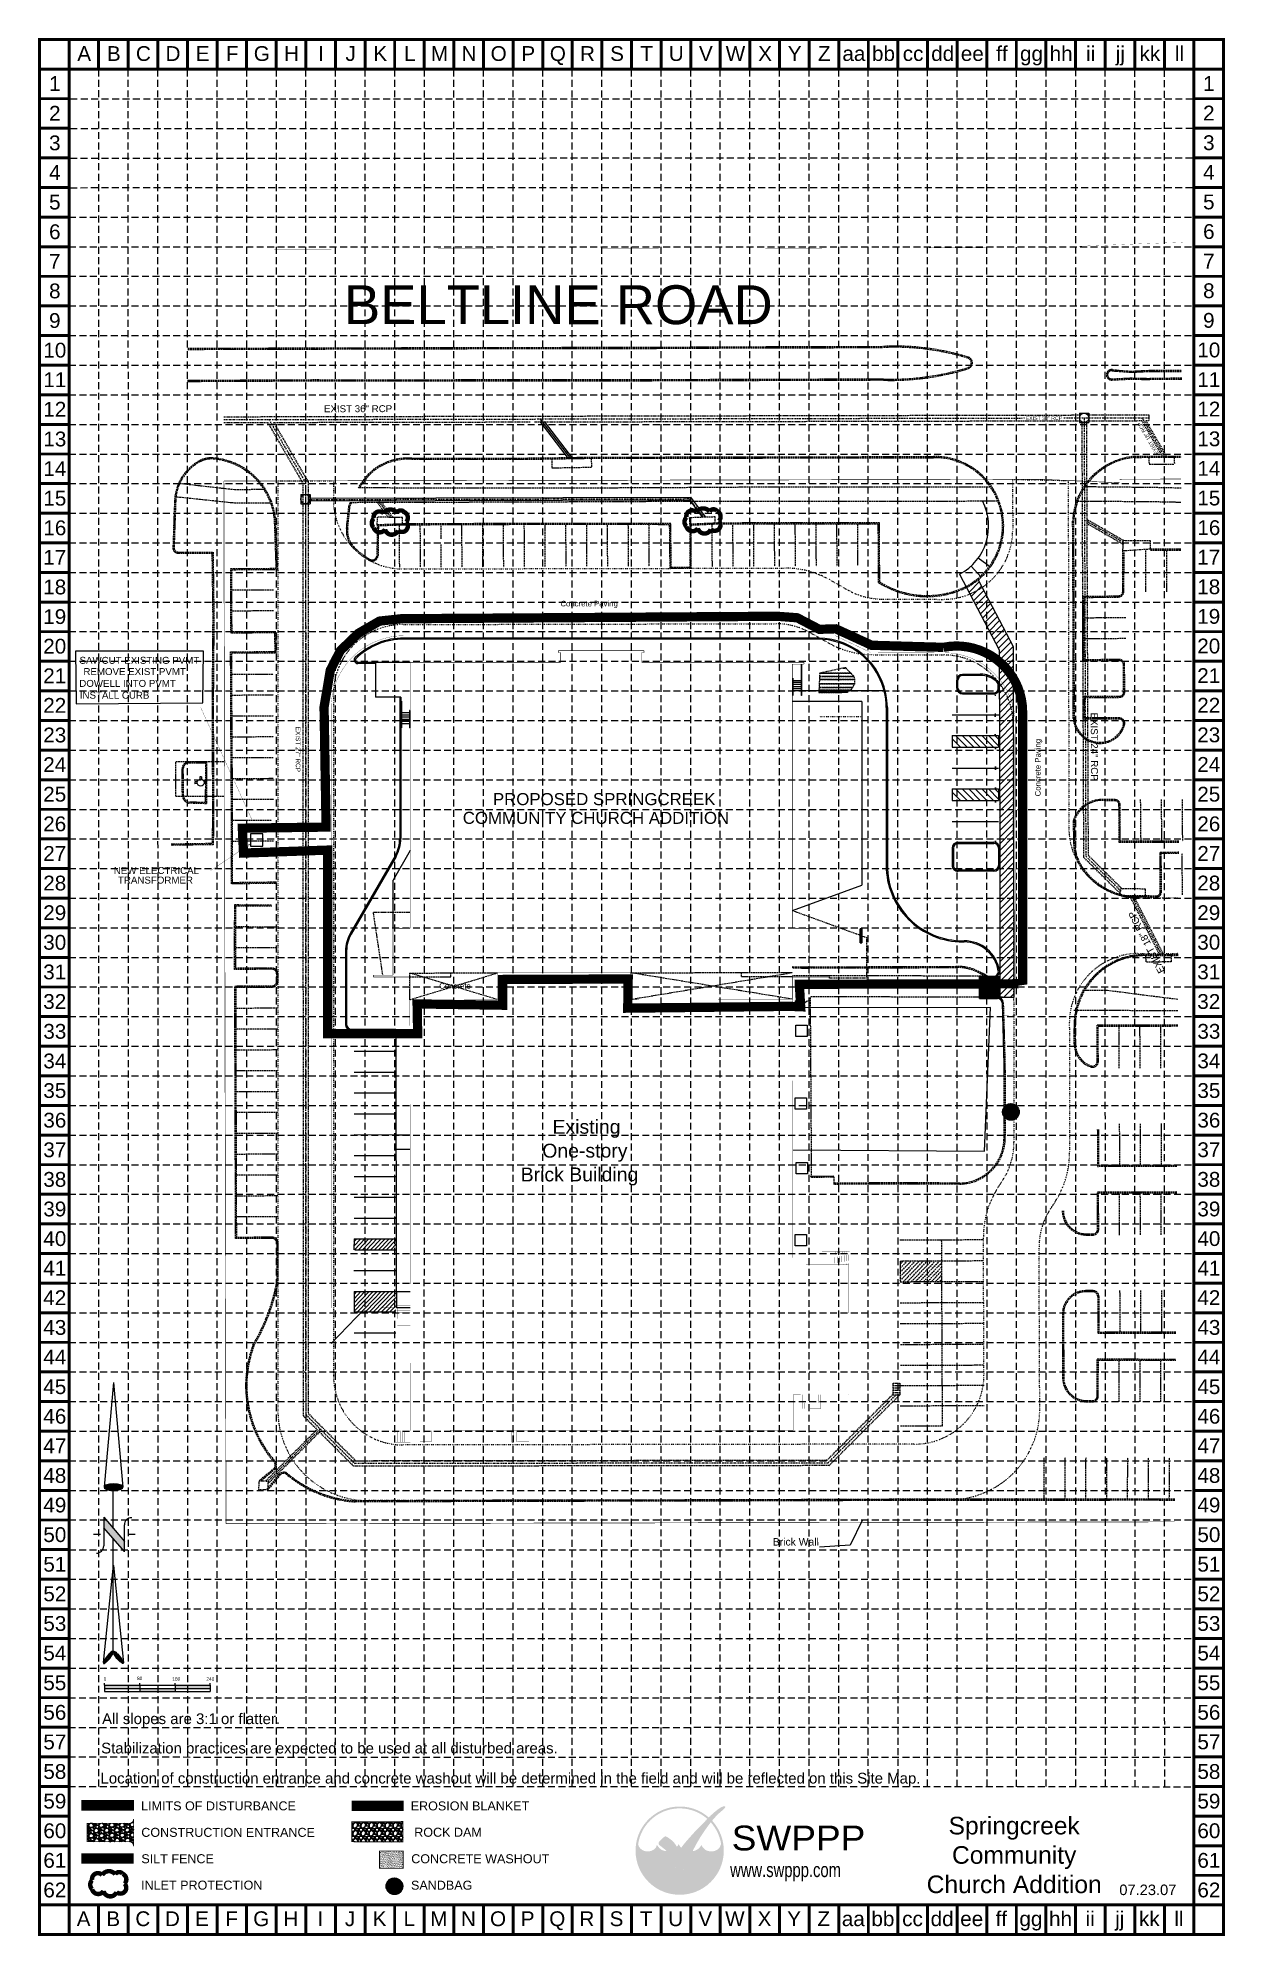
# Model space of a CAD drawing. Extents: x 20008 to 20520, y 641 to 1460.
import ezdxf
from ezdxf.enums import TextEntityAlignment as Align

# ---------------------------------------------------------------- set-up
doc = ezdxf.new("R2010")
doc.units = 0
doc.header["$MEASUREMENT"] = 0
for name, pattern in [('ACAD_ISO02W100', [15, 12, -3]), ('DASHDOT', [1, 0.5, -0.25, 0, -0.25]), ('DASHED', [0.75, 0.5, -0.25]), ('DIVIDE', [1.25, 0.5, -0.25, 0, -0.25, 0, -0.25]), ('DOT', [0.25, 0, -0.25]), ('HIDDEN', [0.375, 0.25, -0.125]), ('USTATION2', [1, 0.75, -0.25])]:
    doc.linetypes.add(name, pattern=pattern)
doc.layers.get('0').update_dxf_attribs({"linetype": 'CONTINUOUS'})
for name, color, linetype in [('11', 7, 'CONTINUOUS'), ('17', 7, 'CONTINUOUS'), ('31', 7, 'CONTINUOUS'), ('32', 7, 'CONTINUOUS'), ('35', 7, 'CONTINUOUS'), ('36', 7, 'CONTINUOUS'), ('38', 7, 'CONTINUOUS'), ('41', 7, 'CONTINUOUS'), ('47', 7, 'CONTINUOUS'), ('BASE', 7, 'CONTINUOUS'), ('GRID', 254, 'HIDDEN'), ('LEGEND', 7, 'CONTINUOUS'), ('LIMITS OF DISTURBANCE', 1, 'HIDDEN'), ('LOGO', 7, 'CONTINUOUS'), ('NARROW', 7, 'CONTINUOUS')]:
    doc.layers.add(name, color=color, linetype=linetype)
doc.styles.add("L200'", font='ARIAL.TTF', dxfattribs={"height": 0.001969})
doc.styles.add('LOGO1', font='ROCKEB.TTF', dxfattribs={"height": 25})
doc.styles.get("Standard").update_dxf_attribs({"font": 'ARIAL.TTF', "height": 0.2})

msp = doc.modelspace()

# ---------------------------------------------------------------- texts
at = {"insert": (20429.16, 692.08), "char_height": 7.6, "width": 85.6711, "attachment_point": 2}
msp.add_mtext('Springcreek Community Church Addition', dxfattribs=at)
at = {"layer": '36', "color": 7, "linetype": 'Continuous'}
msp.add_text('Brick Wall', height=3.2, rotation=0.07333, dxfattribs=at).set_placement((20334.91, 809.15), align=Align.CENTER)
at = {"layer": '38', "color": 7, "linetype": 'Continuous'}
msp.add_text('BELTLINE ROAD', height=16.7916, rotation=359.99056, dxfattribs=at).set_placement((20139.84, 1353.05), align=Align.TOP_LEFT)
for s, p in [('Concrete Paving', (20245.68, 1214.45)), ('Concrete', (20187.77, 1049.48))]:
    msp.add_text(s, height=2.4, dxfattribs=at).set_placement(p, align=Align.CENTER)
msp.add_text('Concrete Paving', height=2.4, rotation=90, dxfattribs=at).set_placement((20440.56, 1144.86), align=Align.CENTER)
for s, height, p in [('PROPOSED SPRINGCREEK', 5.2, (20252.17, 1131.28)), ('COMMUNITY CHURCH ADDITION', 5.2, (20248.63, 1123.18)), ('NEW ELECTRICAL', 3, (20058.87, 1100.47)), ('TRANSFORMER', 3, (20058.47, 1096.33))]:
    msp.add_text(s, height=height, dxfattribs=at).set_placement(p, align=Align.MIDDLE)
for s, p in [('Existing', (20244.54, 989.13)), ('One-story', (20243.84, 978.71)), ('Brick Building', (20241.53, 968.56))]:
    msp.add_text(s, height=6, rotation=0.07333, dxfattribs=at).set_placement(p, align=Align.MIDDLE)
at = {"layer": '41', "color": 5, "linetype": 'Continuous'}
for s, height, rotation, p in [('EXIST 36" RCP', 3, 0.11693, (20131.22, 1298.22)), ('EXIST 30" RCP', 1.6, 0.1168, (20434.15, 1294.88)), ('EXIST 18" RCP', 1.6, 120.1166, (20491.6, 1280.56)), ('EXIST 24" RCP', 3, 270.22247, (20462.22, 1168.62))]:
    msp.add_text(s, height=height, rotation=rotation, dxfattribs=at).set_placement(p)
msp.add_text('EXIST 27" RCP', height=1.999, rotation=270.00684, dxfattribs=at).set_placement((20120.05, 1152.75), align=Align.MIDDLE)
msp.add_text('EXIST 18" RCP', height=3, rotation=116.91351, dxfattribs=at).set_placement((20491.61, 1055.7), align=Align.TOP_LEFT)
at = {"layer": '47', "color": 7, "linetype": 'Continuous'}
for s, p in [('SAWCUT EXISTING PVMT', (20051.53, 1191.17)), ('REMOVE EXIST PVMT', (20049.49, 1186.32)), ('DOWELL INTO PVMT', (20046.43, 1181.22)), ('INSTALL CURB', (20040.83, 1176.12))]:
    msp.add_text(s, height=3, dxfattribs=at).set_placement(p, align=Align.MIDDLE)
at = {"layer": 'BASE'}
for s, p in [('A', (20027.7, 1453.03)), ('B', (20040.48, 1453.03)), ('C', (20053.26, 1453.03)), ('D', (20066.04, 1453.03)), ('E', (20078.82, 1453.03)), ('F', (20091.6, 1453.03)), ('G', (20104.38, 1453.03)), ('H', (20117.16, 1453.03)), ('I', (20129.94, 1453.03)), ('J', (20142.72, 1453.03)), ('K', (20155.5, 1453.03)), ('L', (20168.27, 1453.03)), ('M', (20181.05, 1453.03)), ('N', (20193.83, 1453.03)), ('O', (20206.61, 1453.03)), ('P', (20219.39, 1453.03)), ('Q', (20232.17, 1453.03)), ('R', (20244.95, 1453.03)), ('S', (20257.73, 1453.03)), ('T', (20270.51, 1453.03)), ('U', (20283.29, 1453.03)), ('V', (20296.06, 1453.03)), ('W', (20308.84, 1453.03)), ('X', (20321.62, 1453.03)), ('Y', (20334.4, 1453.03)), ('Z', (20347.18, 1453.03)), ('aa', (20359.96, 1453.03)), ('bb', (20372.74, 1453.03)), ('cc', (20385.52, 1453.03)), ('dd', (20398.3, 1453.03)), ('ee', (20411.08, 1453.03)), ('ff', (20423.86, 1453.03)), ('gg', (20436.63, 1453.03)), ('hh', (20449.41, 1453.03)), ('ii', (20462.19, 1453.03)), ('jj', (20474.97, 1453.03)), ('kk', (20487.75, 1453.03)), ('ll', (20500.53, 1453.03)), ('1', (20015.01, 1440.09)), ('1', (20015.02, 1440.04)), ('1', (20513.18, 1440.12)), ('2', (20015.02, 1427.26)), ('2', (20513.18, 1427.34)), ('3', (20015.02, 1414.48)), ('3', (20513.18, 1414.56)), ('4', (20015.02, 1401.7)), ('4', (20513.18, 1401.78)), ('5', (20015.02, 1388.92)), ('5', (20513.18, 1389)), ('6', (20015.02, 1376.14)), ('6', (20513.18, 1376.22)), ('7', (20015.02, 1363.37)), ('7', (20513.18, 1363.44)), ('8', (20015.02, 1350.59)), ('8', (20513.18, 1350.67)), ('9', (20015.02, 1337.81)), ('9', (20513.18, 1337.89)), ('10', (20015.02, 1325.03)), ('10', (20513.18, 1325.11)), ('11', (20015.02, 1312.25)), ('11', (20513.18, 1312.33)), ('12', (20015.01, 1299.52)), ('12', (20513.17, 1299.6)), ('13', (20015.02, 1286.69)), ('13', (20513.18, 1286.77)), ('14', (20015.02, 1273.91)), ('14', (20513.18, 1273.99)), ('15', (20015.02, 1261.13)), ('15', (20513.18, 1261.21)), ('16', (20015.02, 1248.35)), ('16', (20513.18, 1248.43)), ('17', (20014.98, 1235.61)), ('17', (20513.14, 1235.69)), ('18', (20014.98, 1222.83)), ('18', (20513.14, 1222.91)), ('19', (20014.98, 1210.05)), ('19', (20513.14, 1210.13)), ('20', (20014.98, 1197.27)), ('20', (20513.14, 1197.35)), ('21', (20014.98, 1184.49)), ('21', (20513.14, 1184.57)), ('22', (20014.98, 1171.72)), ('22', (20513.14, 1171.79)), ('23', (20014.98, 1158.94)), ('23', (20513.14, 1159.01)), ('24', (20014.98, 1146.16)), ('24', (20513.14, 1146.24)), ('25', (20014.98, 1133.38)), ('25', (20513.16, 1133.39)), ('26', (20014.98, 1120.6)), ('26', (20513.16, 1120.61)), ('27', (20014.98, 1107.82)), ('27', (20513.16, 1107.83)), ('28', (20014.98, 1095.04)), ('28', (20513.16, 1095.05)), ('29', (20014.98, 1082.26)), ('29', (20513.16, 1082.27)), ('30', (20014.98, 1069.48)), ('30', (20513.16, 1069.5)), ('31', (20014.98, 1056.7)), ('31', (20513.16, 1056.72)), ('32', (20014.98, 1043.93)), ('32', (20513.16, 1043.94)), ('33', (20015.02, 1031.06)), ('33', (20513.2, 1031.07)), ('34', (20015.02, 1018.28)), ('34', (20513.2, 1018.29)), ('35', (20015.02, 1005.5)), ('35', (20513.2, 1005.51)), ('36', (20015.02, 992.72)), ('36', (20513.2, 992.73)), ('37', (20015.02, 979.94)), ('37', (20513.2, 979.96)), ('38', (20015.02, 967.16)), ('38', (20513.2, 967.18)), ('39', (20015.02, 954.39)), ('39', (20513.2, 954.4)), ('40', (20015.02, 941.61)), ('40', (20513.2, 941.62)), ('41', (20015.02, 928.83)), ('41', (20513.2, 928.84)), ('42', (20015, 916.1)), ('42', (20513.18, 916.11)), ('43', (20015.02, 903.27)), ('43', (20513.2, 903.28)), ('44', (20015.02, 890.49)), ('44', (20513.2, 890.5)), ('45', (20015.02, 877.71)), ('45', (20513.2, 877.72)), ('46', (20015.02, 864.93)), ('46', (20513.2, 864.94)), ('47', (20015.02, 852.15)), ('47', (20513.2, 852.17)), ('48', (20015.02, 839.37)), ('48', (20513.2, 839.39)), ('49', (20015.02, 826.63)), ('49', (20513.2, 826.64)), ('50', (20015.02, 813.85)), ('50', (20513.2, 813.86)), ('51', (20015.02, 801.07)), ('51', (20513.2, 801.08)), ('52', (20015.02, 788.29)), ('52', (20513.2, 788.3)), ('53', (20015.02, 775.51)), ('53', (20513.2, 775.52)), ('54', (20015.02, 762.73)), ('54', (20513.2, 762.74)), ('55', (20015.02, 749.95)), ('55', (20513.2, 749.96)), ('56', (20015.02, 737.17)), ('56', (20513.2, 737.19)), ('57', (20015.02, 724.39)), ('57', (20513.2, 724.41)), ('58', (20015.02, 711.62)), ('58', (20513.2, 711.63)), ('59', (20015.02, 698.84)), ('59', (20513.2, 698.85)), ('60', (20015.02, 686.06)), ('60', (20513.2, 686.07)), ('61', (20015.02, 673.28)), ('61', (20513.2, 673.29)), ('62', (20015.02, 660.5)), ('62', (20513.2, 660.51)), ('A', (20027.45, 648.09)), ('B', (20040.23, 648.09)), ('C', (20053.01, 648.09)), ('D', (20065.79, 648.09)), ('E', (20078.57, 648.09)), ('F', (20091.35, 648.09)), ('G', (20104.13, 648.09)), ('H', (20116.91, 648.09)), ('I', (20129.69, 648.09)), ('J', (20142.47, 648.09)), ('K', (20155.24, 648.09)), ('L', (20168.02, 648.09)), ('M', (20180.8, 648.09)), ('N', (20193.58, 648.09)), ('O', (20206.36, 648.09)), ('P', (20219.14, 648.09)), ('Q', (20231.92, 648.09)), ('R', (20244.7, 648.09)), ('S', (20257.48, 648.09)), ('T', (20270.26, 648.09)), ('U', (20283.03, 648.09)), ('V', (20295.81, 648.09)), ('W', (20308.59, 648.09)), ('X', (20321.37, 648.09)), ('Y', (20334.15, 648.09)), ('Z', (20346.93, 648.09)), ('aa', (20359.71, 648.09)), ('bb', (20372.49, 648.09)), ('cc', (20385.27, 648.09)), ('dd', (20398.05, 648.09)), ('ee', (20410.83, 648.09)), ('ff', (20423.6, 648.09)), ('gg', (20436.38, 648.09)), ('hh', (20449.16, 648.09)), ('ii', (20461.94, 648.09)), ('jj', (20474.72, 648.09)), ('kk', (20487.5, 648.09)), ('ll', (20500.28, 648.09))]:
    msp.add_text(s, height=6.39, dxfattribs=at).set_placement(p, align=Align.MIDDLE_CENTER)
at = {"layer": 'BASE', "color": 7, "style": "L200'"}
for s, height, p in [('All slopes are 3:1 or flatter.', 4.6232, (20035.42, 732.09)), ('Stabilization practices are expected to be used at all disturbed areas.', 4.6232, (20035.03, 719.42)), ('Location of construction entrance and concrete washout will be determined in the field and will be reflected on this Site Map.', 4.62321, (20034.74, 706.44))]:
    msp.add_text(s, height=height, dxfattribs=at).set_placement(p)
at = {"layer": 'BASE'}
msp.add_text('07.23.07', height=4.529, dxfattribs=at).set_placement((20486.85, 658.3), align=Align.CENTER)
at = {"layer": 'LEGEND', "style": "L200'"}
for s, p in [('LIMITS OF DISTURBANCE', (20052.27, 694.85)), ('EROSION BLANKET', (20168.64, 694.84)), ('CONSTRUCTION ENTRANCE', (20052.35, 683.43)), (' ROCK DAM', (20168.66, 683.47)), ('SILT FENCE', (20052.38, 672.05)), ('CONCRETE WASHOUT', (20168.88, 672.04)), ('INLET PROTECTION', (20052.26, 660.66)), ('SANDBAG', (20168.78, 660.62))]:
    msp.add_text(s, height=3.879, dxfattribs=at).set_placement(p)

# ---------------------------------------------------------------- blocks, each defined once
blk = doc.blocks.new('FH')
at = {"layer": '11', "color": 7, "linetype": 'Continuous'}
for p, q in [((-0.111, 0.028), (-0.194, 0.028)), ((-0.194, 0.028), (-0.194, -0.033)), ((-0.029, 0.185), (-0.029, 0.111)), ((0.032, 0.185), (-0.029, 0.185)), ((0.032, 0.185), (0.032, 0.11)), ((0.185, 0.029), (0.111, 0.029)), ((0.185, -0.032), (0.185, 0.029)), ((-0.109, -0.032), (-0.194, -0.033)), ((0.185, -0.032), (0.11, -0.032))]:
    blk.add_line(p, q, dxfattribs=at)
blk.add_circle((0, 0), 0.114, dxfattribs=at)
blk = doc.blocks.new('1A')
at = {"layer": '32', "color": 1, "linetype": 'Continuous'}
blk.add_lwpolyline([(0, 0), (0.023, -10.972), (0.023, -10.972), (0.023, -10.972)], dxfattribs=at)
blk = doc.blocks.new('washout')
at = {"layer": 'BASE'}
h = blk.add_hatch(dxfattribs=at)
h.set_pattern_fill('AR-SAND', color=30, scale=1.29438, style=0)
h.set_pattern_definition([(37.5, (1095.3101, -97.0785), (-0.0815373, 2.494042), [0, -1.9674576, 0, -2.200446, 0, -2.1033675]), (7.5, (1095.31, -97.0785), (2.290764, 3.652929), [0, -1.0613916, 0, -1.7733006, 0, -0.6795495]), (327.5, (1093.718, -97.0785), (4.030883, 0.007325), [0, -0.64719, 0, -2.329884, 0, -3.041793]), (317.5, (1093.718, -97.0785), (3.89107, 1.136046), [0, -0.323595, 0, -1.5273684, 0, -1.747413])])
h.paths.add_polyline_path([(44.3, 0), (44.3, 32.4), (0, 32.4), (0, 0)])
at = {"layer": 'BASE', "color": 30, "linetype": 'ACAD_ISO02W100', "const_width": 1.62}
blk.add_lwpolyline([(0, 0), (44.3, 0), (44.3, 32.4), (0, 32.4)], close=True, dxfattribs=at)
blk = doc.blocks.new('North Arrow')
at = {"layer": 'NARROW'}
for p, q in [((32.43, 3.06), (32.43, 4.63)), ((0, 0), (22.36, 2)), ((0, 0), (22.33, -2.02)), ((28.77, -2.09), (34.02, 2.32)), ((36.18, 2.33), (30.46, 2.33)), ((36.16, 2.32), (31.04, -2.09)), ((39.1, 0.01), (59.96, 2.11)), ((31.2, -0.05), (21.66, -0.05)), ((21.66, -0.05), (21.66, -0.05)), ((28.77, -2.09), (34.95, -2.09)), ((32.43, -4.26), (32.43, -2.8)), ((57.45, -0.05), (33.41, -0.05)), ((59.83, -2.14), (39.04, -0.01)), ((57.69, -0.03), (57.77, -0.01)), ((57.77, -0.05), (57.69, -0.03))]:
    blk.add_line(p, q, dxfattribs=at)
blk.add_lwpolyline([(22.36, -2.03), (22.59, -1.93, 0.091577), (22.87, -1.44, 0.048306), (23.03, -0.75), (23.07, -0.01), (23.01, 0.82, 0.048306), (22.87, 1.42, 0.091577), (22.59, 1.91), (22.36, 2.01), (22.14, 1.91, 0.091577), (21.86, 1.42, 0.048306), (21.72, 0.82), (21.66, -0.01), (21.72, -0.83, 0.048306), (21.86, -1.44, 0.091577), (22.14, -1.93)], format="xyb", close=True, dxfattribs=at)
for points in [[(57.46, -0.03), (57.44, 0.08, -0.066818), (57.67, 0.47, -0.03073), (58.01, 0.84), (58.52, 1.29), (59.07, 1.7, -0.03073), (59.5, 1.95, -0.066818), (59.93, 2.1), (60.04, 2.06)], [(60.04, 2.06), (60.05, 1.95, -0.066818), (59.82, 1.56, -0.03073), (59.43, 1.14), (58.97, 0.74), (58.42, 0.33, -0.03073), (57.99, 0.08, -0.036692), (57.76, -0.02)], [(57.46, -0.04), (57.44, -0.15, 0.066818), (57.67, -0.54, 0.03073), (58.01, -0.9), (58.52, -1.36), (59.07, -1.77, 0.03073), (59.5, -2.02, 0.066818), (59.93, -2.17), (60.04, -2.13)], [(60.04, -2.13), (60.05, -2.01, 0.066818), (59.82, -1.63, 0.03073), (59.43, -1.2), (58.97, -0.8), (58.42, -0.4, 0.03073), (57.99, -0.15, 0.036692), (57.76, -0.05)]]:
    blk.add_lwpolyline(points, format="xyb", dxfattribs=at)
for centre, start, end in [((30.46, 3.86), 178.8769, 270), ((34.95, -3.62), 358.8769, 90)]:
    blk.add_arc(centre, 1.53, start, end, dxfattribs=at)
for points in [[(23.03, -0.76), (21.67, -0.05), (23.07, -0.05), (21.72, 0.82)], [(23.07, -0.05), (21.72, 0.82), (23.02, 0.75), (21.85, 1.42)], [(23.02, 0.75), (21.85, 1.42), (22.87, 1.44), (22.14, 1.91)], [(22.87, 1.44), (22.14, 1.91), (22.59, 1.91), (22.36, 2)], [(31.05, -2.09), (36.15, 2.36), (28.75, -2.06), (34.01, 2.36)], [(57.44, 0.08), (57.7, -0.01), (57.5, 0.21), (57.77, -0.01)], [(57.45, -0.04), (57.69, -0.02), (57.44, 0.08), (57.7, -0.01)], [(57.5, 0.21), (57.77, -0.01), (57.6, 0.39), (57.94, 0.06)], [(57.6, 0.39), (57.94, 0.06), (57.68, 0.5), (58.07, 0.13)], [(57.68, 0.5), (58.07, 0.13), (57.84, 0.66), (58.29, 0.26)], [(57.84, 0.66), (58.29, 0.26), (58.03, 0.86), (58.52, 0.41)], [(58.03, 0.86), (58.52, 0.41), (58.26, 1.07), (58.73, 0.57)], [(58.26, 1.07), (58.73, 0.57), (58.52, 1.3), (59.05, 0.81)], [(58.52, 1.3), (59.05, 0.81), (58.7, 1.42), (59.26, 0.99)], [(59.26, 1), (58.69, 1.42), (59.45, 1.15), (59, 1.65)], [(59.45, 1.15), (59, 1.65), (59.62, 1.34), (59.28, 1.82)], [(59.62, 1.34), (59.28, 1.82), (59.81, 1.55), (59.49, 1.95)], [(59.81, 1.55), (59.49, 1.95), (59.93, 1.73), (59.69, 2.04)], [(59.93, 1.73), (59.69, 2.04), (60.05, 1.94), (59.93, 2.1)], [(60.05, 1.94), (59.93, 2.1), (60.04, 2.06)], [(22.87, -1.44), (21.72, -0.87), (23.03, -0.76), (21.67, -0.05)], [(22.58, -1.93), (21.86, -1.45), (22.87, -1.44), (21.72, -0.87)], [(22.36, -2.01), (22.14, -1.93), (22.58, -1.93), (21.86, -1.45)], [(57.44, -0.14), (57.69, -0.02), (57.45, -0.04), (57.69, -0.02)], [(57.46, -0.19), (57.7, -0.03), (57.44, -0.14), (57.69, -0.02)], [(57.53, -0.33), (57.76, -0.05), (57.46, -0.19), (57.7, -0.03)], [(57.63, -0.48), (57.9, -0.1), (57.53, -0.33), (57.76, -0.05)], [(57.78, -0.66), (58.09, -0.2), (57.63, -0.48), (57.9, -0.1)], [(57.97, -0.87), (58.34, -0.35), (57.78, -0.66), (58.09, -0.2)], [(58.24, -1.11), (58.61, -0.54), (57.97, -0.87), (58.34, -0.35)], [(58.61, -1.43), (58.93, -0.77), (58.24, -1.11), (58.61, -0.54)], [(58.91, -1.64), (59.2, -1), (58.61, -1.43), (58.93, -0.77)], [(59.12, -1.79), (59.57, -1.36), (58.92, -1.65), (59.2, -1.01)], [(59.35, -1.93), (59.81, -1.62), (59.12, -1.79), (59.57, -1.36)], [(59.54, -1.32), (59.41, -1.18), (59.21, -1.01)], [(59.58, -2.05), (59.93, -1.79), (59.35, -1.93), (59.81, -1.62)], [(59.78, -2.13), (60.05, -2.01), (59.58, -2.05), (59.93, -1.79)], [(59.92, -2.17), (60.04, -2.13), (59.78, -2.13), (60.05, -2.01)]]:
    blk.add_solid(points, dxfattribs=at)
blk = doc.blocks.new('new logo')
at = {"layer": 'LOGO'}
h = blk.add_hatch(color=170, dxfattribs=at)
h.paths.add_polyline_path([(67.4, 44.1), (66.8, 44.7), (66.3, 45.2), (66, 45.8), (65.5, 46.4), (65.1, 47.2), (64.7, 47.9), (64.4, 48.5), (64.2, 49), (63.9, 49.6), (63.7, 50.1), (63.3, 51), (62.9, 52), (62.6, 52.8), (62.4, 53.3), (62.2, 53.7), (62.1, 54.2), (61.9, 54.7), (61.7, 55.2), (61.5, 55.7), (61.3, 56.3), (61, 56.8), (60.8, 57.4), (60.5, 57.9), (60.2, 58.5), (60, 59.1), (59.7, 59.6), (59.3, 60.2), (59, 60.8), (58.7, 61.3), (58.3, 61.9), (58, 62.4), (57.6, 62.9), (57.3, 63.4), (56.9, 63.9), (56.6, 64.3), (56.3, 64.7), (55.9, 65.1), (55.6, 65.5), (55.2, 65.9), (54.9, 66.2), (54, 66.2), (52.9, 66.3), (52, 66.5), (51.5, 66.6), (50.9, 66.8), (50.3, 67), (49.4, 67.4), (48.3, 67.9), (47.3, 68.6), (46.5, 69.3), (45.7, 70), (45, 70.8), (44.4, 71.5), (44, 72.2), (43.6, 72.7), (43.4, 72.9), (43.2, 73.2), (43.1, 73.4), (43, 73.5), (42.8, 73.7), (42.7, 73.7), (42.7, 73.8), (42.6, 73.8), (42.5, 73.7), (42.5, 73.6), (42.4, 73.5), (42.4, 73.4), (42.3, 73.2), (42.2, 72.8), (42, 72.1), (41.7, 71.5), (41.4, 70.9), (41, 70.3), (40.5, 69.8), (40, 69.2), (39.4, 68.7), (38.8, 68.2), (38.1, 67.7), (37.3, 67.3), (36.5, 66.9), (35.7, 66.6), (34.9, 66.3), (34, 66.1), (33, 66), (31.9, 65.9), (30.8, 65.9), (29.6, 65.9), (28.6, 66), (27.6, 66.1), (26.7, 66.4), (25.8, 66.7), (25, 67.1), (24.1, 67.6), (23.2, 68.2), (22.4, 68.9), (21.8, 69.5), (21.4, 69.9), (21, 70.4), (20.6, 70.9), (20.2, 71.5), (19.9, 72.1), (19.5, 72.9), (19.2, 73.8), (18.9, 74.8, -0.595729), (106.3, 106.8), (107, 107.5), (107.5, 108), (108.1, 108.6, 37.93689), (112.3, 104.5), (112.1, 104.2), (111.6, 103.7), (111.1, 103.1), (110.6, 102.5, -0.146449), (123.6, 75), (123.3, 74.5), (123.1, 74), (122.9, 73.5), (122.8, 73.1), (122.5, 72.4), (122.2, 71.7), (121.9, 71.1), (121.5, 70.5), (121.1, 70), (120.7, 69.5), (120.2, 69), (119.6, 68.6), (119, 68.1), (118.4, 67.7), (117.8, 67.4), (117.1, 67), (116.5, 66.7), (115.8, 66.5), (115, 66.3), (114.3, 66.1), (113.5, 66), (112.7, 65.9), (111.9, 65.8), (111.1, 65.8), (110.3, 65.8), (109.4, 65.9), (108.6, 66), (107.7, 66.2), (106.8, 66.4), (105.9, 66.7), (105.1, 67.1), (104.3, 67.5), (103.5, 68), (102.8, 68.6), (102.1, 69.3), (101.4, 70), (100.8, 70.7), (100.2, 71.4), (99.8, 72), (99.5, 72.5), (99.4, 72.8), (99.3, 73), (99.1, 73.2), (99, 73.4), (98.9, 73.5), (98.8, 73.6), (98.7, 73.6), (98.6, 73.6), (98.5, 73.5), (98.4, 73.4), (98.4, 73.3), (98.3, 73.2), (98.2, 73), (98.1, 72.8), (97.8, 72.4), (97.4, 71.8), (96.9, 71.1), (96.4, 70.5), (95.9, 70.1), (95.4, 69.6), (94.8, 69.1), (94.2, 68.6), (93.5, 68.2), (92.8, 67.7), (91.9, 67.3), (91, 66.9), (90.1, 66.6), (89.4, 66.4), (88.6, 66.2), (87.8, 66.1), (87.6, 65.6), (87.4, 65.1), (87.1, 64.4), (86.9, 63.8), (86.6, 63), (86.3, 62.2), (85.9, 61.3), (85.6, 60.4), (85.3, 59.5), (84.9, 58.6), (84.6, 57.7), (84.2, 56.7), (83.9, 55.8), (83.5, 54.9), (83.2, 54), (82.9, 53.2), (82.6, 52.4), (82.3, 51.6), (82.1, 51), (81.9, 50.3), (81.6, 49.8), (81.3, 48.9), (80.9, 48.1), (80.5, 47.3), (80.1, 46.6), (79.6, 45.9), (79.1, 45.4), (78.6, 44.8), (78.1, 44.3), (77.6, 43.9), (77, 43.5), (76.5, 43.1), (75.9, 42.8), (75.3, 42.6), (74.6, 42.3), (73.7, 42.1), (73, 41.9), (72.2, 41.9), (71.6, 42), (70.9, 42.2), (70.1, 42.5), (69.4, 42.8), (68.7, 43.1), (68, 43.5)])
h.paths.add_polyline_path([(71.8, 72), (70.7, 73.9), (70.1, 75.2), (69.7, 74.3), (68.7, 72.6), (67.9, 71.7), (67.9, 71.5), (68.1, 71.2), (68.3, 71), (68.4, 70.8), (68.5, 70.6), (68.7, 70.4), (68.8, 70.2), (68.9, 70.1), (69, 70), (69.1, 69.8), (69.3, 69.7), (69.4, 69.7), (69.5, 69.6), (69.6, 69.5), (69.7, 69.5), (69.8, 69.4), (69.9, 69.4), (70.1, 69.3), (70.2, 69.3), (70.3, 69.2), (70.4, 69.2), (70.5, 69.2), (70.6, 69.2), (70.8, 69.2), (70.9, 69.2), (71, 69.2), (71.1, 69.2), (71.2, 69.2), (71.3, 69.2), (71.4, 69.2), (71.5, 69.2), (71.6, 69.2), (71.7, 69.3), (71.8, 69.3), (71.9, 69.3), (72, 69.4), (72.1, 69.5), (72.2, 69.5), (72.3, 69.6), (72.5, 69.6), (72.6, 69.7), (72.7, 69.8), (72.8, 69.9), (72.9, 70), (73, 70.1), (73.1, 70.2), (73.2, 70.3), (73.3, 70.4), (72.5, 71.1)], flags=17)
blk.add_hatch(color=240, dxfattribs=at).paths.add_polyline_path([(117.7, 117.3), (118.9, 118.2), (119.8, 118.9), (120.6, 119.5), (121.3, 119.9), (121.9, 120.3), (122.4, 120.6), (122.8, 120.9), (123.1, 121.1), (123.4, 121.3), (123.7, 121.4), (124, 121.6), (124.2, 121.7), (124.4, 121.8), (124.6, 121.9), (124.8, 121.9), (125, 122), (125.2, 122.1), (125.4, 122.2), (125.6, 122.2), (125.8, 122.3), (125.9, 122.4), (126.1, 122.4), (126.3, 122.5), (126.4, 122.5), (126.6, 122.6), (126.7, 122.6), (126.8, 122.7), (126.9, 122.7), (127.1, 122.7), (127.2, 122.8), (127.3, 122.8), (127.4, 122.8), (127.5, 122.8), (127.6, 122.8), (127.7, 122.8), (127.8, 122.8), (127.9, 122.8), (128, 122.8), (128.1, 122.8), (128.1, 122.8), (128.2, 122.8), (128.3, 122.8), (128.4, 122.8), (128.4, 122.7), (128.5, 122.7), (128.5, 122.7), (128.6, 122.7), (128.6, 122.6), (128.7, 122.6), (128.7, 122.6), (128.7, 122.5), (128.7, 122.5), (128.8, 122.4), (128.8, 122.4), (128.8, 122.3), (128.8, 122.3), (128.8, 122.2), (128.8, 122.1), (128.8, 122.1), (128.8, 122), (128.8, 121.9), (128.8, 121.8), (128.8, 121.8), (128.8, 121.7), (128.8, 121.6), (128.7, 121.5), (128.7, 121.4), (128.7, 121.3), (128.6, 121.3), (128.6, 121.2), (128.5, 121.1), (128.4, 121), (128.4, 120.8), (128.3, 120.7), (128.2, 120.6), (128.1, 120.4), (128, 120.3), (127.8, 120.1), (127.7, 120), (127.6, 119.8), (127.4, 119.6), (127.3, 119.4), (127.1, 119.2), (126.8, 119), (126.6, 118.8), (126.3, 118.5), (125.9, 118.2), (125.5, 117.9), (125.1, 117.5), (124.6, 117), (124, 116.6), (123.5, 116.1), (122.9, 115.6), (122.3, 115.1), (121.7, 114.5), (121.1, 114), (120.6, 113.5), (120, 113), (119.5, 112.5), (119, 112), (118.5, 111.5), (118, 111), (117.5, 110.5), (117, 109.9), (116.5, 109.4), (116, 108.8), (115.5, 108.3), (115, 107.7), (114.5, 107.1), (114, 106.6), (113.5, 106), (113, 105.4), (112.5, 104.8), (112.1, 104.2), (111.6, 103.7), (111.1, 103.1), (110.6, 102.4), (110.1, 101.8), (109.6, 101.1), (109, 100.4), (108.5, 99.7), (107.9, 98.9), (107.3, 98.1), (106.7, 97.3), (106, 96.4), (105.4, 95.6), (104.8, 94.7), (104.2, 93.9), (103.6, 93.1), (103.1, 92.3), (102.5, 91.5), (102, 90.6), (101.4, 89.8), (100.9, 89), (100.3, 88.2), (99.8, 87.3), (99.2, 86.5), (98.6, 85.6), (98.1, 84.7), (97.5, 83.8), (96.9, 82.9), (96.4, 82), (95.9, 81.1), (95.4, 80.3), (94.9, 79.5), (94.5, 78.7), (94, 78), (93.6, 77.2), (93.2, 76.5), (92.8, 75.8), (92.4, 75), (92, 74.3), (91.6, 73.5), (91.2, 72.8), (90.8, 72), (90.4, 71.3), (90, 70.6), (89.6, 69.9), (89.3, 69.3), (89, 68.7), (88.8, 68.2), (88.5, 67.7), (88.3, 67.3), (88.1, 66.9), (88, 66.5), (87.8, 66.1), (87.6, 65.6), (87.4, 65.1), (87.1, 64.4), (86.9, 63.8), (86.6, 63), (86.3, 62.2), (85.9, 61.3), (85.6, 60.4), (85.3, 59.5), (84.9, 58.6), (84.6, 57.7), (84.2, 56.7), (83.9, 55.8), (83.5, 54.9), (83.2, 54), (82.9, 53.2), (82.6, 52.4), (82.3, 51.6), (82.1, 51), (81.9, 50.3), (81.6, 49.8), (81.4, 49.2), (81.2, 48.7), (81, 48.3), (80.8, 47.9), (80.6, 47.5), (80.4, 47.1), (80.2, 46.7), (80, 46.4), (79.7, 46.1), (79.5, 45.8), (79.2, 45.5), (79, 45.2), (78.7, 44.9), (78.5, 44.7), (78.2, 44.4), (78, 44.2), (77.7, 44), (77.4, 43.8), (77.2, 43.6), (76.9, 43.4), (76.6, 43.2), (76.3, 43), (76, 42.9), (75.7, 42.7), (75.5, 42.6), (75.2, 42.5), (74.9, 42.4), (74.6, 42.3), (74.3, 42.2), (74, 42.1), (73.8, 42.1), (73.5, 42), (73.2, 42), (73, 41.9), (72.7, 41.9), (72.5, 41.9), (72.2, 41.9), (72, 42), (71.8, 42), (71.5, 42.1), (71.3, 42.1), (71.1, 42.2), (70.8, 42.2), (70.6, 42.3), (70.4, 42.4), (70.1, 42.5), (69.9, 42.6), (69.6, 42.7), (69.4, 42.8), (69.2, 42.9), (68.9, 43), (68.7, 43.1), (68.5, 43.2), (68.2, 43.4), (68, 43.6), (67.8, 43.7), (67.6, 43.9), (67.4, 44.1), (67.2, 44.3), (67, 44.5), (66.8, 44.7), (66.6, 44.9), (66.5, 45.1), (66.3, 45.4), (66.1, 45.6), (65.9, 45.9), (65.7, 46.2), (65.4, 46.6), (65.2, 47), (65, 47.4), (64.7, 47.9), (64.4, 48.5), (64.2, 49), (63.9, 49.6), (63.7, 50.1), (63.4, 50.7), (63.2, 51.3), (63, 51.8), (62.8, 52.3), (62.6, 52.8), (62.4, 53.3), (62.2, 53.7), (62.1, 54.2), (61.9, 54.7), (61.7, 55.2), (61.5, 55.7), (61.3, 56.3), (61, 56.8), (60.8, 57.4), (60.5, 57.9), (60.2, 58.5), (60, 59.1), (59.7, 59.6), (59.3, 60.2), (59, 60.8), (58.7, 61.3), (58.3, 61.9), (58, 62.4), (57.6, 62.9), (57.3, 63.4), (56.9, 63.9), (56.6, 64.3), (56.3, 64.7), (55.9, 65.1), (55.6, 65.5), (55.2, 65.9), (54.9, 66.3), (54.5, 66.6), (54.1, 67), (53.7, 67.4), (53.3, 67.8), (52.8, 68.1), (52.4, 68.5), (51.9, 68.9), (51.4, 69.3), (50.9, 69.7), (50.5, 70), (50, 70.4), (49.5, 70.8), (49.1, 71.1), (48.7, 71.5), (48.2, 71.8), (47.8, 72.1), (47.5, 72.4), (47.1, 72.7), (46.8, 72.9), (46.6, 73.1), (46.3, 73.3), (46.1, 73.5), (45.9, 73.6), (45.7, 73.8), (45.6, 73.9), (45.5, 74), (45.3, 74.2), (45.2, 74.3), (45.1, 74.4), (45, 74.6), (45, 74.7), (44.9, 74.8), (44.8, 75), (44.8, 75.1), (44.8, 75.2), (44.7, 75.4), (44.7, 75.5), (44.7, 75.7), (44.7, 75.8), (44.7, 76), (44.7, 76.1), (44.7, 76.3), (44.8, 76.4), (44.8, 76.6), (44.9, 76.7), (44.9, 76.9), (45, 77.1), (45.1, 77.2), (45.2, 77.4), (45.3, 77.6), (45.4, 77.8), (45.6, 78), (45.7, 78.2), (45.9, 78.5), (46.1, 78.7), (46.3, 79), (46.6, 79.3), (46.8, 79.5), (47.1, 79.8), (47.3, 80.1), (47.6, 80.4), (47.9, 80.7), (48.2, 81), (48.5, 81.3), (48.8, 81.6), (49.2, 81.9), (49.5, 82.2), (49.8, 82.5), (50.1, 82.7), (50.4, 83), (50.7, 83.2), (51, 83.4), (51.2, 83.6), (51.5, 83.8), (51.7, 83.9), (51.9, 84.1), (52.1, 84.2), (52.2, 84.3), (52.4, 84.4), (52.5, 84.5), (52.7, 84.5), (52.8, 84.6), (53, 84.6), (53.1, 84.6), (53.2, 84.7), (53.3, 84.7), (53.5, 84.7), (53.6, 84.7), (53.7, 84.7), (53.8, 84.7), (54, 84.7), (54.1, 84.6), (54.2, 84.6), (54.3, 84.5), (54.5, 84.5), (54.6, 84.4), (54.7, 84.4), (54.9, 84.3), (55, 84.2), (55.2, 84.1), (55.3, 84.1), (55.5, 84), (55.7, 83.9), (55.9, 83.7), (56.1, 83.6), (56.4, 83.4), (56.7, 83.2), (57, 83), (57.3, 82.8), (57.7, 82.5), (58, 82.3), (58.4, 82), (58.8, 81.7), (59.2, 81.4), (59.6, 81.1), (60, 80.8), (60.4, 80.5), (60.8, 80.2), (61.2, 79.9), (61.5, 79.6), (61.9, 79.3), (62.3, 78.9), (62.6, 78.6), (63, 78.3), (63.3, 77.9), (63.7, 77.5), (64, 77.2), (64.3, 76.8), (64.6, 76.4), (64.9, 76), (65.2, 75.6), (65.5, 75.2), (65.8, 74.8), (66.1, 74.4), (66.4, 74), (66.7, 73.6), (66.9, 73.2), (67.2, 72.8), (67.4, 72.5), (67.6, 72.1), (67.8, 71.8), (67.9, 71.5), (68.1, 71.2), (68.3, 71), (68.4, 70.8), (68.5, 70.6), (68.7, 70.4), (68.8, 70.2), (68.9, 70.1), (69, 70), (69.1, 69.8), (69.3, 69.7), (69.4, 69.7), (69.5, 69.6), (69.6, 69.5), (69.7, 69.5), (69.8, 69.4), (69.9, 69.4), (70.1, 69.3), (70.2, 69.3), (70.3, 69.2), (70.4, 69.2), (70.5, 69.2), (70.6, 69.2), (70.8, 69.2), (70.9, 69.2), (71, 69.2), (71.1, 69.2), (71.2, 69.2), (71.3, 69.2), (71.4, 69.2), (71.5, 69.2), (71.6, 69.2), (71.7, 69.3), (71.8, 69.3), (71.9, 69.3), (72, 69.4), (72.1, 69.5), (72.2, 69.5), (72.3, 69.6), (72.5, 69.6), (72.6, 69.7), (72.7, 69.8), (72.8, 69.9), (72.9, 70), (73, 70.1), (73.1, 70.2), (73.2, 70.3), (73.3, 70.5), (73.5, 70.6), (73.6, 70.8), (73.7, 70.9), (73.9, 71.1), (74, 71.3), (74.2, 71.5), (74.3, 71.8), (74.5, 72), (74.7, 72.3), (74.9, 72.6), (75.1, 72.8), (75.3, 73.1), (75.6, 73.5), (75.8, 73.8), (76.1, 74.1), (76.4, 74.5), (76.7, 74.9), (77, 75.3), (77.3, 75.7), (77.7, 76.1), (78, 76.5), (78.4, 77), (78.8, 77.4), (79.2, 77.9), (79.6, 78.4), (80, 78.9), (80.5, 79.5), (81, 80), (81.5, 80.6), (82, 81.1), (82.5, 81.7), (83, 82.3), (83.6, 82.9), (84.1, 83.5), (84.7, 84.1), (85.2, 84.7), (85.7, 85.3), (86.2, 85.8), (86.7, 86.4), (87.2, 86.9), (87.7, 87.4), (88.1, 87.9), (88.6, 88.5), (89.1, 89), (89.5, 89.5), (90, 90.1), (90.5, 90.6), (91, 91.2), (91.5, 91.7), (92.1, 92.3), (92.6, 92.9), (93.2, 93.5), (93.8, 94.1), (94.4, 94.8), (95, 95.4), (95.6, 96), (96.3, 96.7), (96.9, 97.3), (97.6, 98), (98.2, 98.6), (98.8, 99.2), (99.4, 99.8), (100, 100.3), (100.5, 100.9), (101.1, 101.4), (101.6, 102), (102.1, 102.5), (102.7, 103.1), (103.2, 103.6), (103.7, 104.1), (104.2, 104.7), (104.8, 105.2), (105.3, 105.8), (105.9, 106.3), (106.4, 106.9), (107, 107.5), (107.5, 108), (108.1, 108.6), (108.7, 109.2), (109.3, 109.8), (109.9, 110.3), (110.4, 110.9), (111, 111.5), (111.6, 112), (112.2, 112.6), (112.8, 113.1), (113.4, 113.6), (114, 114.2), (114.6, 114.7), (115.3, 115.3), (116, 115.9), (116.8, 116.6)])
at = {"layer": 'LOGO', "style": 'LOGO1'}
for s, height, width, p in [('SWPPP', 31.32, 1.115, (137, 67)), ('www.swppp.com', 18.112, 0.77, (135, 33.4))]:
    blk.add_text(s, height=height, dxfattribs=dict(at, width=width)).set_placement(p)
blk = doc.blocks.new('A$C0CA6349E')
h = blk.add_hatch(color=7)
h.paths.add_polyline_path([(82.2, 7.2), (82.2, 14.4), (2.2, 14.4), (2.2, 7.2)])
h.paths.add_polyline_path([(82.2, 7.2), (82.2, 0), (162.2, 0), (162.2, 7.2)])
h.paths.add_polyline_path([(162.2, 14.4), (162.2, 7.2), (242.2, 7.2), (242.2, 14.4)])
at = {"color": 7}
for p, q in [((2.2, 14.4), (2.2, 19.2)), ((2.2, 14.4), (82.2, 14.4)), ((2.2, 14.4), (2.2, 0)), ((2.2, 7.2), (242.2, 7.2)), ((82.2, 14.4), (82.2, 19.2)), ((82.2, 14.4), (242.2, 14.4)), ((82.2, 14.4), (82.2, 0)), ((162.2, 14.4), (162.2, 19.2)), ((162.2, 14.4), (162.2, 0)), ((242.2, 14.4), (242.2, 19.2)), ((242.2, 14.4), (242.2, 0)), ((2.2, 0), (82.2, 0)), ((82.2, 0), (242.2, 0))]:
    blk.add_line(p, q, dxfattribs=at)
for s, p in [('0', (0.1, 24.9)), ('80', (75.9, 26.1)), ('160', (156, 24.9)), ('240', (233.4, 24.9))]:
    blk.add_text(s, height=7.68, dxfattribs=at).set_placement(p)

# ---------------------------------------------------------------- hatches: boundary and pattern name
at = {"layer": 'GRID'}
h = msp.add_hatch(dxfattribs=at)
h.set_pattern_fill('ANSI31', color=3, style=0)
h.set_pattern_definition([(45, (266.10318, 334.18203), (-0.08838834765, 0.08838834765), [])])
edge = h.paths.add_edge_path()
edge.add_arc((20427.73, 996.27), 3.58, 0, 360)
h = msp.add_hatch(dxfattribs=at)
h.set_pattern_fill('ANSI31', color=3, style=0)
edge = h.paths.add_edge_path()
edge.add_arc((20161.62, 662.09), 3.58, 0, 360)
at = {"layer": 'LEGEND'}
h = msp.add_hatch(dxfattribs=at)
h.set_pattern_fill('GRAVEL', color=4, scale=3.153925, angle=-43.93426, style=0)
h.set_pattern_definition([(184.078545, (15620.53844, -1222.70244), (-37.864706823, -2.934947792), [0.4243164, -42.0074011]), (141.0354448, (15620.11519, -1222.73262), (29.4433517614, -23.988311688), [0.7281403, -72.0858673]), (88.576145, (15619.54904, -1222.27474), (-1.358729539, -46.866770999), [0.513421, -50.828752]), (223.339445, (15618.11617, -1221.98912), (46.0371572103, 43.23683544), [0.6630748, -65.6443955]), (248.899445, (15617.63392, -1222.4442), (14.903234987, 38.196563829), [0.6501974, -64.3696264]), (313.339445, (15617.39984, -1223.0508), (-43.23683544, 46.0371572103), [0.6630748, -65.6443955]), (353.7599448, (15617.85492, -1223.53305), (-51.4092794498, 5.735318297), [0.8768825, -86.8113022]), (28.3210448, (15618.72661, -1223.62837), (64.0413092202, 34.649533237), [0.8278674, -81.9589007]), (77.495345, (15619.45539, -1223.23562), (10.27776302, 47.0326995545), [0.6653204, -65.8667945]), (131.302145, (15619.59944, -1222.58608), (22.795542044, -26.342489159), [0.759566, -37.2187184]), (178.4631448, (15619.0981, -1222.01546), (-51.3263225317, 1.2757629471), [0.9822836, -97.2461442]), (94.879845, (15620.34283, -1224.17824), (-2.769032249, 28.945605143), [0.3352654, -33.191412]), (127.534945, (15620.31431, -1223.84419), (25.1497168375, -32.990367562), [0.6378403, -63.1463389]), (181.065745, (15619.9257, -1223.3384), (-2.1882962, -2.2712568), [0.4460312, -4.0142902]), (159.264345, (15620.0293, -1222.91266), (15.732873625, -6.39896163), [0.2401966, -23.7793783]), (247.867145, (15619.8047, -1222.8276), (4.293631154, 9.00206413), [0.3396872, -16.644718]), (347.029545, (15619.6767, -1223.1423), (11.190360126, -2.02236431), [0.551713, -17.8386709]), (117.630845, (15620.2143, -1223.2661), (2.35422116, -6.64784435), [0.398943, -9.5746437]), (332.455245, (15618.48735, -1221.5584), (29.277436236, -15.069207905), [0.5588755, -55.3288128]), (26.411945, (15618.98288, -1221.81686), (-33.156268428, -16.230650187), [0.4688656, -46.4175972]), (249.264345, (15620.652, -1222.81186), (6.39896163, 15.732873625), [0.48039, -23.5391848]), (299.676245, (15620.48191, -1223.26113), (-16.1476952824, 28.696711249), [0.5588755, -55.3288128]), (295.509745, (15617.1306, -1222.9666), (-6.97970238, 15.48398448), [0.5389427, -26.408203]), (250.840845, (15617.36271, -1223.453), (12.714995088, 35.925284906), [0.4515726, -44.7057572]), (22.867145, (15618.4864, -1225.105), (15.483991957, 6.979685918), [0.48039, -23.5391848]), (333.419745, (15618.92905, -1224.91832), (-38.279503458, 19.362833795), [0.5286956, -52.3407183]), (25.509745, (15617.3735, -1224.03273), (-15.48398448, -6.97970238), [0.2694713, -26.6776743]), (57.375645, (15618.35014, -1224.9737), (6.481932854, 11.27331631), [0.1608186, -15.9211035]), (122.029545, (15618.43684, -1224.83825), (4.62547824, -8.83613929), [0.6501974, -12.3537655]), (142.074745, (15618.092, -1224.28703), (24.9008541834, -19.611699695), [0.6025573, -59.6530897]), (259.755845, (15619.4798, -1223.3467), (2.10533088, 6.73080955), [0.4548653, -10.9167712]), (309.2229448, (15619.39886, -1223.7943), (34.234743406, -41.743552033), [0.7941393, -78.6196576]), (17.011145, (15619.90103, -1224.40952), (-24.403093546, -7.145611444), [0.3247155, -32.1469267]), (46.065745, (15620.2115, -1224.3145), (-0.0829606, 4.4595516), [0.1892355, -2.9646893]), (76.322145, (15618.11223, -1224.17513), (-6.233061018, -24.651968832), [0.4381558, -43.377567]), (4.078545, (15618.21584, -1223.7494), (37.864706823, 2.934947792), [0.8486328, -41.5830847]), (316.065745, (15619.0623, -1223.689), (4.4595516, 0.0829606), [0.8200204, -2.3339043]), (281.370545, (15619.65285, -1224.258), (-7.39446055, 37.781754294), [0.4986797, -49.3692481]), (210.120345, (15619.75117, -1224.7469), (-11.02443801, -6.89672936), [0.4592177, -22.5017013]), (163.7117448, (15619.35395, -1224.97733), (-65.0368275777, 18.8650265965), [0.7476852, -74.0209547]), (131.4918448, (15618.63628, -1224.76763), (-27.338046164, 30.719086687), [0.7910012, -78.3090307])])
edge = h.paths.add_edge_path()
edge.add_line((20049.02, 679.37), (20049.02, 691.19))
edge.add_arc((20047.05, 691.19), 1.97, -89.96094, 0, ccw=False)
edge.add_line((20047.05, 689.22), (20028.98, 689.22))
edge.add_line((20028.98, 689.22), (20028.98, 681.33))
edge.add_line((20028.98, 681.33), (20047.04, 681.34))
edge.add_arc((20047.05, 679.37), 1.97, 0, 90.03906, ccw=False)
at = {"layer": 'LEGEND', "linetype": 'ACAD_ISO02W100'}
h = msp.add_hatch(dxfattribs=at)
h.set_pattern_fill('GRAVEL', color=240, scale=3.466413, style=0)
h.set_pattern_definition([(228.0128, (19896.61853, 506.2864), (-27.73129566, -31.19771916), [0.466357, -46.169456]), (184.9697, (19896.30655, 505.93976), (41.59695633, 3.46638259), [0.800284, -79.22807]), (132.5104, (19895.50927, 505.87043), (34.66409506, -38.13057003), [0.56429, -55.864818]), (267.2737, (19894.15737, 505.00382), (3.46639892, 69.3282555), [0.728772, -72.148382]), (292.8337, (19894.12271, 504.27588), (-17.332097955, 41.59694025), [0.714618, -70.74731]), (357.2737, (19894.40002, 503.61726), (-69.3282555, 3.46639892), [0.728772, -72.148382]), (37.6942, (19895.12797, 503.5826), (-45.063390873, -34.66409398), [0.963763, -95.412487]), (72.2553, (19895.89058, 504.17189), (24.264926375, 76.26106686), [0.909892, -90.079314]), (121.4296, (19896.1679, 505.03849), (-27.73133033, 45.0633482), [0.73124, -72.392816]), (175.2364, (19895.7866, 505.66244), (38.13054324, -3.46638337), [0.834823, -40.906315]), (222.3974, (19894.95465, 505.73177), (-41.596978168, -38.130512515), [1.079607, -106.881203]), (138.8141, (19897.58912, 504.96916), (-24.26489928, 20.79846703), [0.368483, -36.479987]), (171.4692, (19897.31181, 505.21181), (45.06335946, -6.93285287), [0.701037, -69.40282]), (225, (19896.6185, 505.3158), (-4e-16, -3.466414), [0.490224, -4.412022]), (203.1986, (19896.3759, 505.73177), (17.3320627, 6.93283004), [0.263995, -26.135417]), (291.8014, (19896.1332, 505.6278), (-3.4664124, 10.3992391), [0.373343, -18.29386]), (30.9638, (19896.2719, 505.28114), (10.3992313, 6.9328341), [0.606376, -19.60611]), (161.5651, (19896.7918, 505.5931), (6.932827, -3.4664072), [0.43847, -10.52329]), (16.3895, (19894.1227, 505.62778), (34.66413486, 10.3992129), [0.614248, -60.81074]), (70.3462, (19894.712, 505.8011), (-13.86563442, -38.13054736), [0.51532, -51.01661]), (293.1986, (19896.79185, 506.2864), (-6.93283004, 17.3320627), [0.527987, -25.871426]), (343.6105, (19896.99983, 505.8011), (-34.66413486, 10.3992129), [0.614248, -60.81074]), (339.444, (19894.1227, 503.4786), (-17.33207, 6.93281157), [0.59234, -29.024704]), (294.7751, (19894.67734, 503.27062), (-17.33203654, 38.13055182), [0.496314, -49.135163]), (66.8014, (19896.8265, 502.82), (6.93283004, 17.3320627), [0.527987, -25.871426]), (17.354, (19897.0345, 503.30528), (-45.06337241, -13.86563184), [0.581078, -57.52659]), (69.444, (19895.12797, 502.82), (-6.93281157, -17.33207), [0.29617, -29.320874]), (101.3099, (19896.6185, 502.82), (-3.4664045, 13.8656535), [0.176752, -17.498552]), (165.9638, (19896.5839, 502.9933), (10.39924, -3.466406), [0.71462, -13.577765]), (186.009, (19895.89058, 503.16663), (34.66412637, 3.46641036), [0.662258, -65.563463]), (303.6901, (19896.2719, 504.9692), (-3.4664173, 6.932824), [0.499933, -11.998395]), (353.1572, (19896.5492, 504.55319), (58.929014105, -6.93285317), [0.872822, -86.409222]), (60.9454, (19897.4158, 504.4492), (-13.865651, -24.2648904), [0.356888, -35.332015]), (90, (19897.589, 504.7612), (-3.466413, 3.466413), [0.207985, -3.258428]), (120.2564, (19895.82125, 503.27062), (13.86563317, -24.26489758), [0.481568, -47.675377]), (48.0128, (19895.5786, 503.6866), (27.73129566, 31.19771916), [0.932715, -45.7031]), (0, (19896.2026, 504.38), (3.466413, 3.466413), [0.901267, -2.565145]), (325.3048, (19897.10382, 504.37987), (-34.66410734, 24.26491891), [0.548088, -54.260708]), (254.0546, (19897.55446, 504.0679), (-3.46641234, -13.8656513), [0.504717, -24.73115]), (207.646, (19897.4158, 503.5826), (-65.86182722, -34.664153975), [0.821765, -81.354883]), (175.4261, (19896.68785, 503.20129), (-45.063367345, 3.4663947), [0.869373, -86.067818])])
h.paths.add_polyline_path([(20143.27, 681.35), (20165.32, 681.31), (20165.32, 689.98), (20143.27, 689.94)])

# ---------------------------------------------------------------- linework, layer by layer
at = {"layer": '17', "color": 7, "linetype": 'DASHED', "const_width": 0.1}
for points in [[(20206.1, 1056.26), (20263.5, 1056.34)], [(20206.11, 1044.76), (20206.1, 1056.26)], [(20263.5, 1056.34), (20263.51, 1044.84)], [(20168.31, 1044.72), (20206.11, 1044.76)], [(20168.55, 858.72), (20168.31, 1044.72)], [(20263.51, 1044.84), (20333.51, 1044.93)], [(20333.51, 1044.93), (20333.66, 930.23)], [(20346.19, 936), (20357.88, 936.05)], [(20346.19, 936), (20346.2, 930.24)], [(20351.88, 936.02), (20351.66, 930.23)], [(20352.88, 936.03), (20352.66, 930.24)], [(20353.88, 936.03), (20353.66, 930.24)], [(20354.88, 936.04), (20354.66, 930.24)], [(20355.88, 936.04), (20355.66, 930.25)], [(20356.88, 936.05), (20356.66, 930.25)], [(20357.88, 936.05), (20357.66, 930.26)], [(20333.66, 930.23), (20357.66, 930.26)], [(20357.66, 930.26), (20357.73, 874.26)], [(20162.83, 912.69), (20168.48, 912.69)], [(20162.87, 904.23), (20162.83, 912.69)], [(20162.83, 911.69), (20168.49, 911.69)], [(20162.84, 910.69), (20168.49, 910.69)], [(20162.84, 909.69), (20168.49, 909.69)], [(20162.87, 904.23), (20168.49, 904.23)], [(20357.73, 874.26), (20333.73, 874.23)], [(20333.73, 874.23), (20333.75, 858.93)], [(20345.74, 868.24), (20333.74, 868.23)], [(20337.73, 874.23), (20337.74, 868.23)], [(20338.73, 874.23), (20338.74, 868.23)], [(20339.73, 874.24), (20339.74, 868.24)], [(20340.73, 874.24), (20340.74, 868.24)], [(20341.73, 874.24), (20341.74, 868.24)], [(20342.73, 874.24), (20342.74, 868.24)], [(20343.73, 874.24), (20343.74, 868.24)], [(20344.73, 874.24), (20344.74, 868.24)], [(20345.73, 874.24), (20345.74, 868.24)], [(20162.14, 858.71), (20177.45, 858.73)], [(20162.14, 853.74), (20162.14, 858.71)], [(20177.45, 853.9), (20162.14, 853.74)], [(20163.14, 853.74), (20163.14, 858.71)], [(20164.14, 853.75), (20164.14, 858.71)], [(20165.14, 853.75), (20165.14, 858.71)], [(20166.14, 853.75), (20166.14, 858.71)], [(20333.75, 858.93), (20168.55, 858.72)], [(20177.45, 853.9), (20177.45, 858.73)], [(20212.17, 853.8), (20212.17, 858.77)], [(20212.17, 853.8), (20220.74, 853.97)], [(20213.17, 853.81), (20213.17, 858.77)], [(20214.17, 853.81), (20214.17, 858.77)], [(20220.74, 853.97), (20220.73, 858.78)]]:
    msp.add_lwpolyline(points, dxfattribs=at)
at = {"layer": '31', "color": 7, "linetype": 'DIVIDE'}
for points, const_width in [([(20087.8, 1368.54), (20441.32, 1369.26)], 0.05), ([(20441.32, 1369.26), (20501.85, 1371.63)], 0.05), ([(20088, 1268.54), (20441.33, 1269.27)], 0.25), ([(20088.92, 818.55), (20088, 1268.54)], 0.25), ([(20441.33, 1269.27), (20474.76, 1267.78)], 0.25), ([(20474.76, 1269.33), (20501.22, 1269.39)], 0.25), ([(20498.47, 819.38), (20088.92, 818.55)], 0.25)]:
    msp.add_lwpolyline(points, dxfattribs=dict(at, const_width=const_width))
at = {"layer": '32', "color": 7, "linetype": 'Continuous'}
msp.add_line((20341.08, 968.62), (20351.27, 968.65), dxfattribs=at)
at = {"layer": '35', "color": 7, "linetype": 'USTATION2'}
for p, q in [((20169.07, 1278.41), (20218.52, 1278.48)), ((20169.09, 1277.91), (20218.52, 1277.98)), ((20218.52, 1278.48), (20229.56, 1278.58)), ((20218.52, 1277.98), (20229.57, 1278.09)), ((20229.56, 1278.58), (20246.59, 1278.89)), ((20246.59, 1278.89), (20267.64, 1278.9)), ((20246.59, 1278.39), (20267.64, 1278.4)), ((20267.64, 1278.9), (20312.56, 1278.97)), ((20267.64, 1278.4), (20312.56, 1278.47)), ((20312.56, 1278.97), (20373.52, 1279.08)), ((20312.56, 1278.47), (20373.52, 1278.58)), ((20373.52, 1279.08), (20394.39, 1279.11)), ((20373.52, 1278.58), (20394.39, 1278.61)), ((20092.65, 1259), (20067.31, 1261.66)), ((20069.01, 1267.55), (20092.73, 1264.88)), ((20092.73, 1264.88), (20105.15, 1265.03)), ((20218.13, 1265.49), (20145.98, 1265.55)), ((20267.86, 1265.55), (20218.13, 1265.49)), ((20312.26, 1265.84), (20267.86, 1265.55)), ((20373.35, 1265.89), (20312.26, 1265.84)), ((20418.8, 1265.94), (20373.35, 1265.89)), ((20488.19, 1265.75), (20459.72, 1266.02)), ((20501.2, 1265.47), (20488.19, 1265.75)), ((20066.7, 1259.89), (20065.99, 1239.53)), ((20067.2, 1259.87), (20066.49, 1239.55)), ((20108.22, 1259.01), (20092.65, 1259)), ((20140.94, 1247.99), (20141.99, 1258.09)), ((20141.44, 1247.94), (20142.48, 1257.97)), ((20142.53, 1259.34), (20167.93, 1259.43)), ((20167.93, 1259.43), (20218.26, 1259.56)), ((20218.26, 1259.56), (20268.2, 1259.78)), ((20268.2, 1259.78), (20312.52, 1259.87)), ((20312.52, 1259.87), (20373.12, 1259.87)), ((20373.12, 1259.87), (20421.99, 1259.95)), ((20456.6, 1259.89), (20487.99, 1259.72)), ((20487.99, 1259.72), (20501.16, 1259.45)), ((20110.64, 1230.89), (20109.95, 1249.6)), ((20111.16, 1230.39), (20110.45, 1249.61)), ((20154.19, 1249.62), (20154.06, 1236.46)), ((20154.69, 1249.14), (20154.56, 1236.46)), ((20165.19, 1249.52), (20154.69, 1249.14)), ((20163.67, 1249.17), (20163.75, 1231.17)), ((20217.93, 1250.24), (20165.18, 1250.02)), ((20217.93, 1249.74), (20165.19, 1249.52)), ((20172.65, 1249.21), (20172.73, 1231.21)), ((20181.63, 1249.25), (20181.65, 1243.67)), ((20190.61, 1249.29), (20190.69, 1231.29)), ((20199.59, 1249.33), (20199.67, 1231.33)), ((20208.57, 1249.37), (20208.65, 1231.37)), ((20217.55, 1249.41), (20217.63, 1231.41)), ((20267.46, 1250.26), (20217.93, 1250.24)), ((20267.46, 1249.76), (20217.93, 1249.74)), ((20226.53, 1249.45), (20226.61, 1231.45)), ((20235.51, 1249.49), (20235.59, 1231.49)), ((20244.49, 1249.52), (20244.57, 1231.53)), ((20253.47, 1249.56), (20253.55, 1231.56)), ((20262.45, 1249.6), (20262.53, 1231.6)), ((20280.92, 1250.18), (20267.46, 1250.26)), ((20280.42, 1249.68), (20267.46, 1249.76)), ((20271.43, 1249.64), (20271.51, 1231.64)), ((20280.63, 1230.77), (20280.42, 1249.68)), ((20281.13, 1231.27), (20280.92, 1250.18)), ((20289.12, 1249.87), (20289.1, 1231.29)), ((20289.62, 1249.39), (20289.6, 1230.8)), ((20300.03, 1249.86), (20289.62, 1249.39)), ((20298.6, 1249.46), (20298.73, 1231.46)), ((20312.27, 1250.44), (20300.02, 1250.36)), ((20312.27, 1249.94), (20300.03, 1249.86)), ((20307.58, 1249.52), (20307.71, 1231.52)), ((20370.99, 1250.49), (20312.27, 1250.44)), ((20370.49, 1249.99), (20312.27, 1249.94)), ((20316.56, 1249.59), (20316.69, 1231.59)), ((20325.53, 1249.66), (20325.67, 1231.66)), ((20334.51, 1249.72), (20334.65, 1231.72)), ((20343.49, 1249.79), (20343.63, 1231.79)), ((20352.47, 1249.86), (20352.61, 1231.86)), ((20361.45, 1249.92), (20361.59, 1231.92)), ((20370.63, 1224.7), (20370.49, 1249.99)), ((20371.13, 1224.98), (20370.99, 1250.49)), ((20068.31, 1237.4), (20082.83, 1237.37)), ((20082.83, 1237.37), (20083.19, 1209.8)), ((20181.66, 1241.14), (20181.71, 1231.25)), ((20476.11, 1238.5), (20476.2, 1242.81)), ((20488, 1242.8), (20476.2, 1242.81)), ((20476.52, 1220.92), (20476.61, 1238.03)), ((20486.03, 1220.78), (20486.05, 1238.65)), ((20488.01, 1239.28), (20488, 1242.8)), ((20488.02, 1238.78), (20501.03, 1238.77)), ((20495.03, 1220.79), (20495.05, 1238.79)), ((20090.95, 1209.48), (20090.96, 1230.78)), ((20090.96, 1230.78), (20110.64, 1230.89)), ((20091.45, 1209.48), (20091.46, 1230.28)), ((20091.46, 1230.28), (20111.16, 1230.39)), ((20289.6, 1230.8), (20280.63, 1230.77)), ((20289.1, 1231.29), (20281.13, 1231.27)), ((20109.46, 1221.51), (20091.51, 1221.41)), ((20109.45, 1212.51), (20091.55, 1212.41)), ((20459.32, 1218.3), (20474.1, 1218.49)), ((20459.35, 1208.58), (20459.32, 1218.3)), ((20083.19, 1209.8), (20082.9, 1172.6)), ((20091.11, 1202.91), (20090.95, 1209.48)), ((20091.6, 1203.41), (20091.45, 1209.48)), ((20477.35, 1209.54), (20459.33, 1209.4)), ((20459.33, 1191.4), (20459.35, 1208.58)), ((20110, 1203.01), (20091.11, 1202.91)), ((20110.49, 1203.51), (20091.6, 1203.41)), ((20110.12, 1194.95), (20110, 1203.01)), ((20110.63, 1194.45), (20110.49, 1203.51)), ((20477.34, 1200.54), (20459.33, 1200.4)), ((20090.91, 1194.86), (20110.12, 1194.95)), ((20090.99, 1172.43), (20090.91, 1194.86)), ((20091.41, 1194.37), (20110.63, 1194.45)), ((20091.49, 1172.43), (20091.41, 1194.37)), ((20474.55, 1191.52), (20459.33, 1191.4)), ((20476.91, 1177.47), (20476.82, 1189.28)), ((20091.44, 1185.19), (20109.44, 1185.25)), ((20082.9, 1172.6), (20083.09, 1123.12)), ((20091.28, 1122.96), (20090.99, 1172.43)), ((20091.47, 1176.19), (20109.47, 1176.25)), ((20091.78, 1122.96), (20091.49, 1172.43)), ((20459.44, 1166.32), (20459.47, 1175.13)), ((20459.47, 1175.13), (20474.67, 1175.2)), ((20091.5, 1167.19), (20109.5, 1167.25)), ((20474.5, 1166.31), (20459.44, 1166.32)), ((20091.53, 1158.19), (20109.53, 1158.25)), ((20067.25, 1147.5), (20088.25, 1147.54)), ((20067.28, 1132.5), (20067.25, 1147.5)), ((20072.97, 1147.38), (20080.53, 1147.42)), ((20072.97, 1146.88), (20080.03, 1146.92)), ((20080.03, 1146.92), (20079.98, 1129.77)), ((20080.53, 1147.42), (20080.47, 1129.25)), ((20091.57, 1149.19), (20109.56, 1149.25)), ((20070.08, 1132.96), (20069.98, 1144.36)), ((20070.58, 1132.96), (20070.48, 1144.36)), ((20091.6, 1140.19), (20109.6, 1140.25)), ((20067.28, 1132.5), (20088.28, 1132.54)), ((20091.63, 1131.19), (20109.63, 1131.25)), ((20472.73, 1131.04), (20466.03, 1131.13)), ((20472.73, 1130.54), (20466.05, 1130.63)), ((20483.6, 1131.07), (20483.77, 1113.07)), ((20492.6, 1131.09), (20492.77, 1113.09)), ((20501.6, 1131.1), (20501.77, 1113.1)), ((20080.47, 1129.25), (20073.46, 1129.49)), ((20079.98, 1129.77), (20073.47, 1129.99)), ((20083.09, 1123.12), (20082.9, 1112.1)), ((20091.25, 1094.69), (20091.28, 1122.96)), ((20091.66, 1122.19), (20108.77, 1122.25)), ((20091.75, 1095.19), (20091.78, 1122.96)), ((20474.45, 1112.56), (20474.4, 1128.85)), ((20474.95, 1113.06), (20474.9, 1128.85)), ((20454.62, 1121.8), (20454.76, 1112.56)), ((20455.12, 1121.81), (20455.26, 1112.57)), ((20082.9, 1112.1), (20065.3, 1111.81)), ((20091.69, 1113.19), (20109.69, 1113.25)), ((20500.26, 1112.58), (20474.45, 1112.56)), ((20500.26, 1113.08), (20474.95, 1113.06)), ((20492.16, 1108.38), (20500.24, 1108.46)), ((20492.22, 1091.26), (20492.16, 1108.38)), ((20492.66, 1107.89), (20500.23, 1107.96)), ((20492.72, 1091.26), (20492.66, 1107.89)), ((20501.82, 1089.97), (20501.66, 1107.97)), ((20110.25, 1094.91), (20091.25, 1094.69)), ((20110.67, 1095.41), (20091.75, 1095.19)), ((20474.88, 1089.73), (20474.91, 1092.53)), ((20485.82, 1092.47), (20474.91, 1092.53)), ((20477.07, 1089.72), (20485.88, 1089.68)), ((20485.88, 1089.68), (20485.82, 1092.47)), ((20485.88, 1089.68), (20490.4, 1089.5)), ((20092.65, 1077.57), (20092.7, 1085.73)), ((20092.7, 1085.73), (20108.77, 1085.67)), ((20093.15, 1077.57), (20093.2, 1085.23)), ((20093.2, 1085.23), (20108.77, 1085.17)), ((20477.02, 1089.22), (20485.87, 1089.18)), ((20485.87, 1089.18), (20490.38, 1089)), ((20092.64, 1057.73), (20092.65, 1077.57)), ((20093.14, 1058.24), (20093.15, 1077.57)), ((20093.18, 1076.24), (20111.18, 1076.2)), ((20093.16, 1067.24), (20111.16, 1067.2)), ((20108.77, 1057.87), (20092.64, 1057.73)), ((20108.76, 1058.36), (20093.14, 1058.24)), ((20333.58, 1058.47), (20337.41, 1058.38)), ((20333.59, 1058.97), (20337.42, 1058.88)), ((20337.41, 1058.38), (20404, 1058.58)), ((20337.42, 1058.88), (20403.99, 1059.08)), ((20417.8, 1054.88), (20414.12, 1056.73)), ((20485.84, 1064.23), (20496.9, 1064.27)), ((20496.9, 1064.27), (20499.26, 1064.3)), ((20496.9, 1063.77), (20499.27, 1063.8)), ((20092.79, 1050.62), (20108.79, 1050.64)), ((20092.79, 1024.5), (20092.79, 1050.62)), ((20093.29, 1050.12), (20108.79, 1050.14)), ((20093.29, 1024.5), (20093.29, 1050.12)), ((20110.78, 1055.87), (20110.78, 1052.64)), ((20111.28, 1055.87), (20111.28, 1052.64)), ((20168.3, 1056.22), (20206.1, 1056.26)), ((20168.31, 1044.72), (20168.3, 1056.22)), ((20206.11, 1044.76), (20168.3, 1056.22)), ((20168.3, 1054.52), (20186, 1054.55)), ((20168.31, 1044.72), (20206.1, 1056.26)), ((20186, 1054.55), (20186, 1056.24)), ((20263.5, 1056.34), (20333.5, 1056.43)), ((20333.51, 1044.93), (20263.5, 1056.34)), ((20263.51, 1044.84), (20333.5, 1056.43)), ((20311.5, 1054.73), (20311.5, 1056.4)), ((20311.5, 1054.73), (20333.5, 1054.76)), ((20417.8, 1054.88), (20333.5, 1055.05)), ((20416.68, 1054.89), (20413.89, 1056.29)), ((20458.7, 1048.76), (20469.48, 1048.81)), ((20469.48, 1048.81), (20485.13, 1046.78)), ((20093.31, 1041.11), (20111.31, 1041.15)), ((20341.73, 967.94), (20341.22, 1045.94)), ((20424.13, 1045.78), (20341.22, 1045.94)), ((20424.43, 1043.35), (20425.19, 1016.83)), ((20485.13, 1046.78), (20499.85, 1044.94)), ((20093.33, 1032.11), (20111.33, 1032.15)), ((20469.38, 1040.1), (20454.93, 1040.11)), ((20455.07, 1025.62), (20455.06, 1032.35)), ((20455.57, 1025.62), (20455.56, 1032.38)), ((20499.78, 1033.72), (20464.96, 1033.65)), ((20464.99, 1018.08), (20464.96, 1033.65)), ((20499.78, 1033.22), (20465.46, 1033.15)), ((20465.49, 1018.08), (20465.46, 1033.15)), ((20485.55, 1039.89), (20469.38, 1040.1)), ((20474.5, 1015.16), (20474.46, 1033.16)), ((20483.5, 1015.18), (20483.46, 1033.18)), ((20499.82, 1039.86), (20485.55, 1039.89)), ((20492.5, 1015.2), (20492.46, 1033.2)), ((20092.96, 971.64), (20092.79, 1024.5)), ((20093.46, 971.64), (20093.29, 1024.5)), ((20093.35, 1023.11), (20111.35, 1023.15)), ((20424.69, 1016.82), (20424.73, 986.29)), ((20425.19, 1016.83), (20425.23, 986.31)), ((20093.37, 1014.11), (20111.37, 1014.15)), ((20093.39, 1005.11), (20111.39, 1005.15)), ((20093.42, 996.11), (20111.42, 996.15)), ((20474.54, 991.17), (20474.58, 973.17)), ((20483.54, 991.19), (20483.58, 973.19)), ((20492.54, 991.21), (20492.58, 973.21)), ((20093.44, 987.11), (20111.44, 987.15)), ((20465.05, 988.64), (20465.08, 972.65)), ((20465.55, 988.64), (20465.58, 973.15)), ((20093.46, 978.11), (20111.46, 978.15)), ((20093.05, 941.6), (20092.96, 971.64)), ((20093.54, 942.11), (20093.46, 971.64)), ((20093.48, 969.11), (20111.48, 969.15)), ((20351.4, 968.15), (20341.73, 967.94)), ((20351.41, 965.51), (20351.4, 968.15)), ((20499.41, 972.72), (20465.08, 972.65)), ((20499.41, 973.22), (20465.58, 973.15)), ((20093.5, 960.11), (20111.5, 960.15)), ((20375.52, 965.66), (20351.41, 965.51)), ((20351.42, 965.01), (20351.41, 965.51)), ((20375.52, 965.16), (20351.42, 965.01)), ((20405.63, 965.58), (20375.52, 965.66)), ((20405.64, 965.08), (20375.52, 965.16)), ((20499.34, 961.72), (20465.1, 961.65)), ((20465.14, 945.64), (20465.1, 961.65)), ((20499.33, 961.22), (20465.61, 961.15)), ((20465.64, 945.65), (20465.61, 961.15)), ((20474.64, 943.16), (20474.61, 961.17)), ((20483.64, 943.18), (20483.61, 961.18)), ((20492.64, 943.2), (20492.61, 961.2)), ((20093.52, 951.11), (20111.52, 951.15)), ((20108.78, 942.21), (20093.54, 942.11)), ((20460.42, 943.63), (20463.14, 943.64)), ((20460.42, 943.13), (20463.14, 943.14)), ((20108.78, 941.72), (20093.05, 941.6)), ((20110.8, 939.72), (20110.8, 923.58)), ((20111.3, 939.72), (20111.3, 923.57)), ((20379.84, 941.02), (20397.85, 941.1)), ((20397.85, 941.1), (20415.87, 941.19)), ((20397.98, 914), (20397.85, 941.1)), ((20379.91, 923.39), (20388.21, 931.98)), ((20379.91, 925.19), (20386.46, 931.97)), ((20379.93, 931.94), (20379.91, 923)), ((20379.92, 927), (20384.72, 931.96)), ((20379.92, 928.8), (20382.97, 931.96)), ((20379.93, 931.94), (20397.89, 932.02)), ((20379.93, 930.61), (20381.22, 931.95)), ((20381.27, 923), (20389.96, 931.99)), ((20383.02, 923.01), (20391.7, 932)), ((20384.77, 923.02), (20393.45, 932)), ((20386.51, 923.03), (20395.19, 932.01)), ((20388.26, 923.04), (20396.94, 932.02)), ((20390, 923.04), (20397.9, 931.21)), ((20391.75, 923.05), (20397.9, 929.42)), ((20393.5, 923.06), (20397.91, 927.63)), ((20395.24, 923.07), (20397.92, 925.84)), ((20397.89, 932.02), (20415.91, 932.11)), ((20379.91, 923), (20397.93, 923.08)), ((20396.99, 923.08), (20397.93, 924.05)), ((20397.93, 923.08), (20415.95, 923.16)), ((20463.19, 919.14), (20459.97, 919.14)), ((20463.19, 918.64), (20459.97, 918.64)), ((20474.69, 919.16), (20474.73, 901.17)), ((20483.69, 919.18), (20483.73, 901.19)), ((20492.69, 919.2), (20492.73, 901.2)), ((20379.95, 913.92), (20397.98, 914)), ((20397.98, 914), (20415.99, 914.08)), ((20398.22, 860.84), (20397.98, 914)), ((20465.2, 916.65), (20465.23, 900.65)), ((20465.7, 916.65), (20465.73, 901.15)), ((20379.99, 904.92), (20416.03, 905.08)), ((20449.99, 909.12), (20450.04, 881.65)), ((20450.49, 909.12), (20450.54, 881.65)), ((20498.97, 901.22), (20465.73, 901.15)), ((20380.03, 895.92), (20416.07, 896.08)), ((20498.96, 900.72), (20465.23, 900.65)), ((20380.07, 886.92), (20416.11, 887.08)), ((20464.97, 873.66), (20464.99, 889.67)), ((20464.99, 889.67), (20498.9, 889.63)), ((20465.47, 873.66), (20465.49, 889.17)), ((20465.49, 889.17), (20498.89, 889.13)), ((20474.47, 871.15), (20474.49, 889.16)), ((20483.47, 871.14), (20483.49, 889.14)), ((20492.47, 871.13), (20492.49, 889.13)), ((20379.84, 878.17), (20416.15, 878.34)), ((20380.01, 869.45), (20416.19, 869.61)), ((20460.53, 871.67), (20462.97, 871.67)), ((20460.53, 871.17), (20462.97, 871.17)), ((20380.06, 860.75), (20398.22, 860.84)), ((20442.13, 829.2), (20442.16, 847.2)), ((20451.13, 829.19), (20451.16, 847.19)), ((20460.13, 829.18), (20460.16, 847.18)), ((20469.13, 829.17), (20469.16, 847.17)), ((20478.13, 829.15), (20478.16, 847.15)), ((20487.13, 829.14), (20487.16, 847.14)), ((20496.13, 829.13), (20496.16, 847.13)), ((20109.81, 842.46), (20103.22, 837.07)), ((20110.12, 842.08), (20103.98, 837.05)), ((20111.95, 840.08), (20106.59, 833.43)), ((20112.34, 839.76), (20106.98, 833.12)), ((20158.58, 828.45), (20144.71, 828.47)), ((20208.91, 828.68), (20158.58, 828.45)), ((20266.32, 828.75), (20208.91, 828.68)), ((20320.92, 828.88), (20266.32, 828.75)), ((20376.13, 829.09), (20320.92, 828.88)), ((20429.55, 829.1), (20376.13, 829.09)), ((20482.38, 829.17), (20429.55, 829.1)), ((20498.53, 829.14), (20482.38, 829.17))]:
    msp.add_line(p, q, dxfattribs=at)
at = {"layer": '35', "color": 5, "linetype": 'USTATION2'}
for p, q in [((20229.57, 1278.09), (20246.59, 1278.39)), ((20229.57, 1278.09), (20229.64, 1274.09)), ((20246.59, 1278.39), (20246.66, 1274.39)), ((20487.27, 1278.82), (20487.37, 1275.8)), ((20498.22, 1278.81), (20498.31, 1275.82)), ((20246.66, 1274.39), (20229.64, 1274.09)), ((20487.37, 1275.8), (20498.31, 1275.82)), ((20154.19, 1249.62), (20154.33, 1252.91)), ((20165.18, 1250.02), (20154.19, 1249.62)), ((20165.17, 1252.83), (20154.33, 1252.91)), ((20165.18, 1250.02), (20165.17, 1252.83)), ((20300.07, 1253.05), (20289.06, 1252.69)), ((20289.12, 1249.87), (20289.06, 1252.69)), ((20300.02, 1250.36), (20289.12, 1249.87)), ((20300.02, 1250.36), (20300.07, 1253.05)), ((20485.84, 1063.73), (20496.9, 1063.77)), ((20485.84, 1063.73), (20486.02, 1060.92)), ((20496.97, 1061.02), (20486.02, 1060.92)), ((20496.9, 1063.77), (20496.97, 1061.02))]:
    msp.add_line(p, q, dxfattribs=at)
at = {"layer": '35', "color": 7, "linetype": 'DOT'}
for p, q in [((20111.26, 1268.59), (20135.26, 1268.59)), ((20111.26, 1268.59), (20111.31, 867.52)), ((20135.26, 1268.59), (20135.26, 1260.61)), ((20428.47, 1269.24), (20428.52, 1247.55)), ((20428.47, 1269.24), (20452.48, 1268.77)), ((20452.48, 1268.77), (20452.78, 1118.61)), ((20165.33, 1230.61), (20330.22, 1230.98)), ((20349.37, 1226), (20357.54, 1221.42)), ((20372.08, 1217.59), (20398.4, 1217.48)), ((20165.2, 1206.61), (20326.33, 1206.97)), ((20341.07, 1203.14), (20349.18, 1198.6)), ((20368.1, 1193.61), (20398.81, 1193.48)), ((20135.27, 1176.6), (20135.3, 882.55)), ((20428.69, 1163.55), (20429.06, 983.18)), ((20482.88, 1088.67), (20500.12, 1088.72)), ((20482.86, 1064.67), (20499.97, 1064.72)), ((20452.96, 1034.61), (20453.07, 978.75)), ((20422.21, 963.69), (20424.18, 966.72)), ((20444.76, 954.34), (20446.73, 957.35)), ((20416.13, 883.04), (20415.86, 942.19)), ((20440.2, 868.1), (20439.88, 937.8)), ((20386.18, 852.9), (20165.35, 852.55)), ((20401.26, 828.92), (20150.37, 828.53))]:
    msp.add_line(p, q, dxfattribs=at)
at = {"layer": '35', "color": 7, "linetype": 'USTATION2'}
for points in [[(20072.47, 1325.86), (20125.87, 1326.01), (20168.3, 1326.11), (20218.68, 1326.23), (20268.81, 1326.28), (20312.31, 1326.51), (20372.39, 1326.65, -0.086466), (20409.26, 1322.05, -0.740867), (20409.25, 1316.98, -0.079731), (20372.81, 1312.02), (20312.81, 1311.84), (20268.4, 1311.7), (20218.83, 1311.69), (20168.03, 1311.62), (20125.98, 1311.65), (20072.28, 1311.4)], [(20072.48, 1325.36), (20125.88, 1325.51), (20168.3, 1325.61), (20218.68, 1325.73), (20268.81, 1325.78), (20312.31, 1326.01), (20372.4, 1326.15, -0.086493), (20409.11, 1321.57, -0.740867), (20409.11, 1317.46, -0.079746), (20372.81, 1312.52), (20312.81, 1312.34), (20268.4, 1312.2), (20218.83, 1312.19), (20168.03, 1312.12), (20125.98, 1312.15), (20072.28, 1311.9)], [(20476.81, 1163.27, -0.342833), (20466.13, 1155.28, -0.383836), (20454.63, 1166.02), (20454.61, 1208.48), (20454.39, 1251.48, -0.375518), (20481.25, 1279.22), (20487.27, 1279.32), (20498.22, 1279.31), (20501.28, 1279.32)], [(20476.33, 1163.4, -0.342833), (20466.14, 1155.78, -0.383295), (20455.13, 1166.05), (20455.11, 1208.48), (20454.89, 1251.47, -0.375216), (20481.28, 1278.72), (20487.27, 1278.82), (20498.22, 1278.81), (20501.28, 1278.82)], [(20476.33, 1163.4, 0.494935), (20474.5, 1165.81), (20458.94, 1165.82), (20458.97, 1175.63), (20474.67, 1175.7, 0.415354), (20476.41, 1177.46), (20476.32, 1189.28, 0.413946), (20474.55, 1191.02), (20458.83, 1190.9), (20458.85, 1208.58), (20458.82, 1218.8), (20474.1, 1218.99, 0.409065), (20476.02, 1220.93), (20476.11, 1238.5), (20488.01, 1239.28), (20501.04, 1239.27)]]:
    msp.add_lwpolyline(points, format="xyb", dxfattribs=at)
for points in [[(20471.29, 1312.62), (20479.33, 1313.05), (20487.72, 1312.83)], [(20471.32, 1312.12), (20479.33, 1312.55), (20487.71, 1312.33)], [(20471.51, 1316.11), (20479.16, 1315.49), (20487.49, 1315.82)], [(20471.54, 1316.61), (20479.17, 1315.99), (20487.47, 1316.32)], [(20487.48, 1316.32), (20501.51, 1316.41)], [(20487.49, 1315.82), (20501.51, 1315.88)], [(20501.49, 1312.89), (20487.72, 1312.83)], [(20501.48, 1312.35), (20487.72, 1312.33)], [(20068.32, 1237.9), (20083.33, 1237.86), (20083.69, 1209.81), (20083.4, 1172.6), (20083.59, 1123.11), (20083.39, 1111.61), (20065.31, 1111.31)], [(20498.52, 828.64), (20482.38, 828.67), (20429.55, 828.6), (20376.14, 828.59), (20320.92, 828.38), (20266.32, 828.25), (20208.91, 828.18), (20158.58, 827.95), (20144.69, 827.97)]]:
    msp.add_lwpolyline(points, dxfattribs=at)
for centre, radius, start, end in [((20471.23, 1314.38), 2.25, 81.97308, 272.31364), ((20471.23, 1314.38), 1.75, 81.00921, 272.09736), ((20082.44, 1268.07), 10.5, 85.93502, 118.50837), ((20082.44, 1268.07), 10, 85.93502, 118.50837), ((20081.11, 1249.28), 28.84, 0.64376, 85.93502), ((20081.11, 1249.28), 29.34, 0.65632, 85.93502), ((20167.47, 1253.99), 24.47, 86.23923, 133.91287), ((20167.47, 1253.98), 23.99, 86.14436, 133.90688), ((20395, 1249.66), 29.46, 18.22706, 91.19009), ((20395, 1249.66), 28.96, 18.22, 91.19958), ((20087.24, 1259.24), 20.55, 118.50837, 178.19202), ((20087.24, 1259.24), 20.05, 118.50837, 178.19434), ((20173.61, 1249.71), 31.85, 136.54012, 150.18672), ((20173.65, 1249.69), 31.39, 136.59496, 149.65842), ((20186.16, 1239.8), 47.8, 155.87611, 157.50063), ((20186.16, 1239.8), 47.3, 155.60198, 157.41273), ((20394.67, 1249.1), 29.45, 297.70968, 19.05157), ((20394.67, 1249.1), 29.95, 297.69488, 19.04463), ((20151.39, 1246.9), 10.5, 174.05454, 224.64955), ((20151.39, 1246.9), 10, 174.05926, 224.64972), ((20068.34, 1239.76), 2.36, 185.74864, 269.33832), ((20068.34, 1239.76), 1.86, 186.72815, 269.27278), ((20165.26, 1260.61), 29.5, 224.64972, 241.30528), ((20152.06, 1236.49), 2.5, 241.30619, 359.39819), ((20152.06, 1236.49), 2, 241.30528, 359.39672), ((20391.51, 1257.69), 39.04, 237.67936, 295.95001), ((20391.51, 1257.69), 38.54, 238.08506, 295.93868), ((20474.07, 1220.94), 2.45, 270.71099, 359.70199), ((20474.57, 1189.27), 2.25, 0.4757, 90.42336), ((20474.66, 1177.45), 2.25, 270.25268, 0.4757), ((20474.5, 1163.91), 2.4, 344.63155, 89.96115), ((20072.98, 1144.38), 3, 90.29728, 180.47399), ((20072.98, 1144.38), 2.5, 90.29728, 180.47399), ((20073.57, 1132.99), 3.5, 180.47399, 268.08369), ((20073.57, 1132.99), 3, 180.47399, 268.08369), ((20467.27, 1117.92), 13.26, 95.38613, 162.62679), ((20467.27, 1117.92), 12.76, 95.50443, 162.26993), ((20472.7, 1128.84), 2.2, 0.14926, 89.2939), ((20472.7, 1128.84), 1.7, 0.14926, 89.2939), ((20475.25, 1112.87), 20.5, 180.86257, 217.57464), ((20475.25, 1112.87), 20, 180.86257, 217.57464), ((20482.78, 1118.67), 30, 217.57464, 270.17559), ((20482.78, 1118.67), 29.5, 217.57464, 270.17559), ((20490.47, 1091.25), 2.25, 267.7242, 0.21638), ((20490.47, 1091.25), 1.75, 267.7242, 0.21638), ((20108.78, 1055.87), 2.5, 0.01819, 90.46731), ((20108.78, 1055.87), 2, 0.01819, 90.46731), ((20404.76, 1039.36), 19.73, 61.65889, 92.24746), ((20404.76, 1039.36), 19.23, 61.65922, 92.27823), ((20485.53, 1033.73), 30.5, 90.2021, 182.60287), ((20485.53, 1033.73), 30, 90.20213, 182.59158), ((20485.53, 1033.22), 30.51, 89.42357, 141.02259), ((20499.29, 1062.05), 2.25, 72.44789, 90.68213), ((20499.29, 1062.05), 1.75, 67.30156, 90.68213), ((20108.79, 1052.64), 2, 270.08718, 0.00744), ((20108.79, 1052.64), 2.5, 270.08718, 0.00744), ((20465.57, 1025.65), 10.5, 180.11984, 251.16749), ((20465.57, 1025.64), 10, 180.12639, 251.16491), ((20462.99, 1018.07), 2.5, 251.16749, 0.11829), ((20462.99, 1018.07), 2, 251.16491, 0.11816), ((20405.34, 985.01), 19.43, 270.88184, 3.78649), ((20405.34, 985.01), 19.93, 270.86877, 3.73949), ((20460.4, 953.63), 10.5, 180.11716, 270.11583), ((20460.39, 953.63), 10, 180.11867, 270.11753), ((20108.8, 939.72), 2.5, 359.99588, 90.42616), ((20463.14, 945.64), 2.5, 270.11592, 0.12186), ((20463.14, 945.64), 2, 270.10994, 0.11226), ((20108.8, 939.72), 2, 359.99588, 90.42616), ((20026.65, 939.23), 85.79, 329.46105, 348.08243), ((20026.65, 939.23), 86.29, 329.49068, 348.07877), ((20100.8, 923.58), 10, 348.08243, 0.00714), ((20100.8, 923.57), 10.5, 348.07877, 0.00714), ((20459.99, 909.14), 10, 90.11641, 180.11293), ((20459.99, 909.14), 9.5, 90.11641, 180.11293), ((20463.2, 916.64), 2.5, 0.11432, 90.12043), ((20463.2, 916.64), 2, 0.11442, 90.11604), ((20147.67, 878.12), 50.28, 159.61895, 221.25214), ((20147.67, 878.12), 49.78, 159.66989, 221.3125), ((20460.54, 881.67), 10.5, 180.11588, 269.9264), ((20460.54, 881.67), 10, 180.1165, 269.92711), ((20462.97, 873.67), 2, 269.92719, 359.93424), ((20462.97, 873.67), 2.5, 269.92476, 359.92892), ((20107.67, 843.77), 2.51, 328.65476, 28.66989), ((20107.74, 843.79), 2.93, 324.36416, 30.1565), ((20113.92, 837.59), 3.17, 68.14654, 128.37759), ((20113.91, 837.53), 2.73, 70.13281, 125.12481), ((20147.76, 878.36), 50.48, 229.28969, 266.51374), ((20147.76, 878.36), 49.98, 229.18909, 266.49682)]:
    msp.add_arc(centre, radius, start, end, dxfattribs=at)
at = {"layer": '35', "color": 7, "linetype": 'DOT'}
for centre, radius, start, end in [((20165.26, 1260.61), 30, 180.00572, 270.13015), ((20398.52, 1247.48), 30, 269.76431, 0.11606), ((20330.3, 1191.98), 39, 60.72721, 90.12976), ((20372.21, 1247.59), 30, 240.72267, 269.76389), ((20165.27, 1176.61), 30, 90.13057, 180.00661), ((20326.4, 1176.97), 30, 60.72907, 90.12966), ((20368.26, 1232.61), 39, 240.71266, 269.76364), ((20398.69, 1163.48), 30, 0.11732, 89.76477), ((20482.78, 1118.67), 30, 180.11725, 270.17559), ((20482.96, 1034.67), 30, 90.1758, 180.11744), ((20399.06, 983.12), 30, 326.85807, 0.11706), ((20414.07, 978.67), 39, 326.86124, 0.11821), ((20454.86, 942.37), 39, 146.8557, 180.26209), ((20469.88, 937.94), 30, 146.85789, 180.26216), ((20165.3, 882.55), 30, 180.00692, 270.09055), ((20386.13, 882.9), 30, 270.09032, 0.2617), ((20150.31, 867.53), 39, 180.00666, 270.09026), ((20401.2, 867.92), 39, 270.0902, 0.26137)]:
    msp.add_arc(centre, radius, start, end, dxfattribs=at)
at = {"layer": '36', "color": 7, "linetype": 'Continuous'}
for p, q in [((20363.64, 820.21), (20358.42, 809.32)), ((20358.42, 809.32), (20345.13, 808.4))]:
    msp.add_line(p, q, dxfattribs=at)
at = {"layer": '38', "color": 7, "linetype": 'Continuous'}
for p, q in [((20414.92, 1227.04), (20410.52, 1231.83)), ((20413.66, 1235.35), (20418.93, 1231.54)), ((20405.57, 1228.35), (20422.73, 1195.68)), ((20409.68, 1220.53), (20414.11, 1224.99)), ((20410.65, 1218.68), (20415.09, 1223.13)), ((20411.62, 1216.82), (20416.06, 1221.28)), ((20413.62, 1225.92), (20428.72, 1197.17)), ((20412.6, 1214.97), (20417.04, 1219.42)), ((20413.57, 1213.11), (20418.01, 1217.57)), ((20414.55, 1211.26), (20418.99, 1215.71)), ((20415.52, 1209.4), (20419.96, 1213.86)), ((20416.5, 1207.54), (20420.93, 1212)), ((20417.47, 1205.69), (20421.91, 1210.14)), ((20418.45, 1203.83), (20422.88, 1208.29)), ((20419.42, 1201.98), (20423.86, 1206.43)), ((20420.4, 1200.12), (20424.83, 1204.58)), ((20344.4, 1200.8), (20165.77, 1200.8)), ((20344.4, 1200.3), (20165.77, 1200.3)), ((20421.37, 1198.27), (20425.81, 1202.72)), ((20422.34, 1196.41), (20426.78, 1200.87)), ((20422.73, 1193.96), (20427.76, 1199.01)), ((20422.73, 1191.13), (20428.72, 1197.15)), ((20428.72, 1197.17), (20429.03, 1045.78)), ((20153.41, 1190.3), (20145.77, 1190.3)), ((20153.41, 1189.8), (20145.77, 1189.8)), ((20168.41, 1190.3), (20153.41, 1190.3)), ((20153.41, 1190.3), (20153.41, 1175.3)), ((20337.16, 1189.53), (20337.16, 1176.03)), ((20337.29, 1189.53), (20337.29, 1176.03)), ((20337.41, 1189.53), (20337.41, 1177.95)), ((20422.72, 1195.68), (20422.9, 1110.24)), ((20422.74, 1188.31), (20428.73, 1194.32)), ((20422.75, 1185.48), (20428.73, 1191.49)), ((20422.75, 1182.65), (20428.74, 1188.66)), ((20333.41, 1182.53), (20337.41, 1182.53)), ((20337.41, 1181.61), (20333.41, 1181.61)), ((20337.41, 1180.7), (20333.41, 1180.7)), ((20337.41, 1179.78), (20333.41, 1179.78)), ((20333.54, 1183.53), (20333.54, 1176.03)), ((20333.54, 1183.53), (20333.66, 1183.53)), ((20333.66, 1183.53), (20333.66, 1176.03)), ((20404.4, 1179.16), (20404.4, 1182.6)), ((20404.9, 1179.16), (20404.9, 1182.6)), ((20414.54, 1185.19), (20406.87, 1185.1)), ((20414.54, 1184.69), (20406.88, 1184.6)), ((20422.26, 1179.16), (20422.26, 1180.39)), ((20422.76, 1179.82), (20428.74, 1185.83)), ((20422.76, 1176.99), (20428.75, 1183)), ((20422.76, 1179.16), (20422.76, 1180.39)), ((20422.77, 1174.16), (20428.76, 1180.18)), ((20164.41, 1175.3), (20153.41, 1175.3)), ((20163.91, 1175.3), (20163.91, 1114.32)), ((20164.41, 1175.3), (20164.41, 1163.97)), ((20164.54, 1173.53), (20164.54, 1162.05)), ((20164.66, 1173.53), (20164.66, 1162.05)), ((20337.41, 1178.86), (20333.41, 1178.86)), ((20337.41, 1177.95), (20333.41, 1177.95)), ((20363.4, 1173.45), (20333.41, 1173.45)), ((20333.54, 1176.03), (20333.66, 1176.03)), ((20337.29, 1176.03), (20337.16, 1176.03)), ((20373.02, 1177.95), (20337.41, 1177.95)), ((20363.4, 1173.45), (20363.4, 1094.13)), ((20406.9, 1176.66), (20420.26, 1176.66)), ((20406.92, 1177.16), (20420.26, 1177.16)), ((20420.76, 1176.1), (20421.26, 1176.1)), ((20422.78, 1171.34), (20428.76, 1177.35)), ((20422.78, 1168.51), (20428.77, 1174.52)), ((20422.79, 1165.68), (20428.78, 1171.69)), ((20168.41, 1168.55), (20164.41, 1168.55)), ((20164.41, 1167.63), (20168.41, 1167.63)), ((20164.41, 1166.72), (20168.41, 1166.72)), ((20164.41, 1165.8), (20168.41, 1165.8)), ((20164.41, 1164.88), (20168.41, 1164.88)), ((20164.41, 1163.97), (20168.41, 1163.97)), ((20164.41, 1163.97), (20164.41, 1114.32)), ((20168.29, 1169.55), (20168.16, 1169.55)), ((20168.16, 1169.55), (20168.16, 1162.05)), ((20168.29, 1169.55), (20168.29, 1162.05)), ((20373.9, 1170.8), (20373.9, 1168.89)), ((20373.9, 1170.8), (20373.9, 1102.64)), ((20374.4, 1170.8), (20374.4, 1102.64)), ((20402.4, 1167.66), (20422.78, 1167.66)), ((20420.69, 1167.1), (20421.19, 1167.1)), ((20420.77, 1168.1), (20421.27, 1168.1)), ((20422.79, 1162.85), (20428.78, 1168.86)), ((20422.8, 1160.02), (20428.79, 1166.04)), ((20422.8, 1157.19), (20428.79, 1163.21)), ((20164.54, 1162.05), (20164.66, 1162.05)), ((20168.29, 1162.05), (20168.16, 1162.05)), ((20402.4, 1158.66), (20422.4, 1158.66)), ((20402.4, 1158.66), (20402.4, 1153.66)), ((20402.4, 1157.31), (20406.05, 1153.66)), ((20403.88, 1158.66), (20408.88, 1153.66)), ((20406.71, 1158.66), (20411.71, 1153.66)), ((20409.53, 1158.66), (20414.53, 1153.66)), ((20412.36, 1158.66), (20417.36, 1153.66)), ((20415.19, 1158.66), (20420.19, 1153.66)), ((20418.02, 1158.66), (20422.4, 1154.28)), ((20420.71, 1159.1), (20421.21, 1159.1)), ((20420.85, 1158.66), (20422.4, 1157.11)), ((20422.4, 1158.66), (20422.4, 1153.66)), ((20422.81, 1154.37), (20428.8, 1160.38)), ((20422.82, 1151.54), (20428.8, 1157.55)), ((20402.4, 1153.66), (20422.4, 1153.66)), ((20420.81, 1153.16), (20421.31, 1153.16)), ((20422.82, 1148.71), (20428.81, 1154.72)), ((20422.83, 1145.88), (20428.81, 1151.89)), ((20422.83, 1143.05), (20428.82, 1149.07)), ((20402.4, 1144.66), (20422.4, 1144.66)), ((20420.81, 1144.16), (20421.31, 1144.16)), ((20420.83, 1145.16), (20421.33, 1145.16)), ((20422.84, 1140.22), (20428.83, 1146.24)), ((20422.85, 1137.39), (20428.83, 1143.41)), ((20422.85, 1134.57), (20428.84, 1140.58)), ((20402.4, 1135.66), (20422.4, 1135.66)), ((20402.4, 1135.66), (20402.4, 1130.66)), ((20402.4, 1134.31), (20406.05, 1130.66)), ((20402.4, 1130.66), (20422.4, 1130.66)), ((20403.88, 1135.66), (20408.88, 1130.66)), ((20406.71, 1135.66), (20411.71, 1130.66)), ((20409.53, 1135.66), (20414.53, 1130.66)), ((20412.36, 1135.66), (20417.36, 1130.66)), ((20415.19, 1135.66), (20420.19, 1130.66)), ((20418.02, 1135.66), (20422.4, 1131.28)), ((20420.83, 1136.16), (20421.33, 1136.16)), ((20420.85, 1135.66), (20422.4, 1134.11)), ((20422.4, 1135.66), (20422.4, 1130.66)), ((20422.86, 1131.74), (20428.84, 1137.75)), ((20422.86, 1128.91), (20428.85, 1134.92)), ((20422.87, 1126.08), (20428.86, 1132.09)), ((20420.81, 1130.16), (20421.31, 1130.16)), ((20422.87, 1123.25), (20428.86, 1129.26)), ((20422.88, 1120.42), (20428.87, 1126.43)), ((20422.89, 1117.59), (20428.87, 1123.61)), ((20402.4, 1121.66), (20422.4, 1121.66)), ((20422.89, 1114.77), (20428.88, 1120.78)), ((20422.9, 1111.94), (20428.88, 1117.95)), ((20422.9, 1109.11), (20428.89, 1115.12)), ((20161.9, 1106.82), (20142.51, 1073.23)), ((20162.34, 1106.57), (20142.94, 1072.98)), ((20168.41, 1109.1), (20161.04, 1096.32)), ((20402.4, 1110.16), (20402.4, 1102.64)), ((20402.9, 1110.16), (20402.9, 1102.64)), ((20404.9, 1112.66), (20420.4, 1112.66)), ((20404.9, 1112.16), (20420.4, 1112.16)), ((20420.83, 1113.16), (20421.33, 1113.16)), ((20422.4, 1110.16), (20422.42, 1102.67)), ((20422.9, 1110.17), (20422.92, 1102.67)), ((20422.91, 1106.28), (20428.9, 1112.29)), ((20422.92, 1103.45), (20428.9, 1109.46)), ((20422.92, 1100.62), (20428.91, 1106.64)), ((20420.42, 1100.67), (20404.9, 1100.63)), ((20420.42, 1100.17), (20404.9, 1100.13)), ((20422.92, 1102.67), (20423.03, 1045.78)), ((20422.93, 1097.8), (20428.91, 1103.81)), ((20422.93, 1094.97), (20428.92, 1100.98)), ((20422.94, 1092.14), (20428.93, 1098.15)), ((20161.04, 1075.49), (20161.04, 1096.32)), ((20333.41, 1083.22), (20363.4, 1094.13)), ((20422.95, 1089.31), (20428.93, 1095.32)), ((20422.95, 1086.48), (20428.94, 1092.49)), ((20422.96, 1083.65), (20428.94, 1089.66)), ((20422.96, 1080.83), (20428.95, 1086.84)), ((20422.97, 1078), (20428.96, 1084.01)), ((20422.97, 1075.17), (20428.96, 1081.18)), ((20422.98, 1072.34), (20428.97, 1078.35)), ((20422.99, 1069.51), (20428.97, 1075.52)), ((20140.5, 1065.73), (20140.5, 1033.98)), ((20141, 1065.73), (20141, 1033.98)), ((20406.98, 1070.14), (20407.52, 1070.14)), ((20406.98, 1069.64), (20407.52, 1069.64)), ((20422.99, 1066.68), (20428.98, 1072.69)), ((20423, 1063.86), (20428.98, 1069.87)), ((20423, 1061.03), (20428.99, 1067.04)), ((20333.58, 1058.47), (20333.59, 1058.97)), ((20423.01, 1058.2), (20429, 1064.21)), ((20423.01, 1055.37), (20429, 1061.38)), ((20423.02, 1052.54), (20429.01, 1058.55)), ((20414.13, 1045.28), (20414.13, 1054.87)), ((20414.13, 1054.87), (20420.32, 1054.87)), ((20414.13, 1054.37), (20420.32, 1054.37)), ((20414.63, 1045.78), (20414.63, 1054.87)), ((20415.13, 1045.78), (20415.13, 1054.87)), ((20415.63, 1045.78), (20415.63, 1054.87)), ((20416.13, 1045.78), (20416.13, 1054.87)), ((20416.63, 1045.78), (20416.63, 1054.87)), ((20417.13, 1045.78), (20417.13, 1054.87)), ((20417.63, 1045.78), (20417.63, 1054.87)), ((20418.13, 1045.78), (20418.13, 1054.87)), ((20418.63, 1045.78), (20418.63, 1054.87)), ((20419.13, 1045.78), (20419.13, 1054.87)), ((20419.63, 1045.78), (20419.63, 1054.87)), ((20420.13, 1045.78), (20420.13, 1054.87)), ((20420.63, 1045.78), (20420.63, 1054.87)), ((20421.13, 1045.78), (20421.13, 1054.87)), ((20421.63, 1045.78), (20421.63, 1054.87)), ((20422.13, 1045.78), (20422.13, 1054.87)), ((20422.63, 1045.78), (20422.63, 1054.87)), ((20423.03, 1049.71), (20429.01, 1055.72)), ((20423.03, 1046.88), (20429.02, 1052.89)), ((20424.76, 1045.78), (20429.03, 1050.07)), ((20334.72, 1041.15), (20334.72, 1044.15)), ((20340.72, 1041.15), (20340.72, 1044.15)), ((20414.13, 1045.78), (20429.03, 1045.78)), ((20414.13, 1045.28), (20421.93, 1045.28)), ((20423.93, 1043.34), (20424.69, 1016.82)), ((20427.58, 1045.78), (20429.03, 1047.24)), ((20143, 1031.98), (20162.29, 1031.96)), ((20143, 1031.48), (20162.29, 1031.46)), ((20168.33, 1031.47), (20162.29, 1031.46)), ((20162.47, 918.69), (20162.33, 1031.96)), ((20144.27, 1022.48), (20162.28, 1022.46)), ((20144.26, 1013.48), (20162.27, 1013.46)), ((20144.26, 1004.48), (20162.26, 1004.46)), ((20144.25, 995.48), (20162.26, 995.46)), ((20144.24, 986.48), (20162.25, 986.46)), ((20168.41, 986.3), (20162.41, 986.3)), ((20144.23, 977.48), (20162.24, 977.46)), ((20168.41, 979.99), (20162.41, 979.99)), ((20144.22, 968.48), (20162.23, 968.46)), ((20144.22, 959.48), (20162.22, 959.46)), ((20144.21, 950.48), (20162.22, 950.47)), ((20144.2, 941.48), (20144.06, 936.81)), ((20144.11, 938.33), (20147.15, 941.48)), ((20144.16, 940.19), (20145.41, 941.48)), ((20144.2, 941.48), (20162.21, 941.47)), ((20144.38, 936.81), (20148.89, 941.48)), ((20144.49, 936.81), (20162.21, 936.8)), ((20146.11, 936.81), (20150.62, 941.48)), ((20147.85, 936.81), (20152.36, 941.48)), ((20149.59, 936.81), (20154.1, 941.47)), ((20151.32, 936.81), (20155.83, 941.47)), ((20153.06, 936.81), (20157.57, 941.47)), ((20154.8, 936.8), (20159.31, 941.47)), ((20156.53, 936.8), (20161.04, 941.47)), ((20158.27, 936.8), (20162.21, 940.88)), ((20160.01, 936.8), (20162.21, 939.07)), ((20144.05, 927.81), (20162.2, 927.8)), ((20134.3, 896.4), (20155.87, 918.71)), ((20144.19, 918.72), (20144.23, 909.99)), ((20144.19, 918.72), (20162.19, 918.71)), ((20144.2, 917.43), (20145.44, 918.72)), ((20144.21, 915.64), (20147.18, 918.72)), ((20144.22, 913.85), (20148.92, 918.72)), ((20144.22, 912.06), (20150.66, 918.72)), ((20144.23, 910.27), (20152.39, 918.72)), ((20144.47, 918.72), (20162.19, 918.71)), ((20145.69, 909.99), (20154.13, 918.71)), ((20149.17, 909.98), (20157.6, 918.71)), ((20150.9, 909.98), (20159.34, 918.71)), ((20152.64, 909.98), (20161.08, 918.71)), ((20154.38, 909.98), (20162.19, 918.06)), ((20168.47, 918.69), (20162.47, 918.69)), ((20162.47, 918.69), (20162.48, 911.69)), ((20144.23, 909.99), (20162.18, 909.97)), ((20156.11, 909.98), (20162.19, 916.26)), ((20157.85, 909.97), (20162.19, 914.46)), ((20159.59, 909.97), (20162.19, 912.66)), ((20161.33, 909.97), (20162.18, 910.86)), ((20168.48, 911.69), (20162.48, 911.69)), ((20144.22, 900.99), (20162.17, 900.97))]:
    msp.add_line(p, q, dxfattribs=at)
at = {"layer": '38', "color": 7, "linetype": 'DOT'}
for p, q in [((20345.19, 1166.99), (20363.19, 1166.89)), ((20162.43, 974.41), (20162.43, 974.41)), ((20162.15, 950.66), (20162.22, 950.73))]:
    msp.add_line(p, q, dxfattribs=at)
at = {"layer": '38', "color": 7, "linetype": 'DASHED'}
for p, q in [((20168.41, 1082.3), (20152.41, 1082.3)), ((20152.41, 1082.3), (20156.48, 1055.3)), ((20333.41, 1083.22), (20365.41, 1071.57)), ((20365.41, 1071.57), (20365.41, 1053.97)), ((20349.41, 1053.97), (20349.41, 1054.53)), ((20365.41, 1053.97), (20349.41, 1053.97))]:
    msp.add_line(p, q, dxfattribs=at)
at = {"layer": '38', "color": 7, "linetype": 'USTATION2', "const_width": 0.1}
for points in [[(20165.77, 1201.8, 0.416497), (20134.27, 1170.06)], [(20398.82, 1194.48, -0.412413), (20429.69, 1163.55)]]:
    msp.add_lwpolyline(points, format="xyb", dxfattribs=at)
for points in [[(20351.94, 1201.8), (20165.77, 1201.8)], [(20351.94, 1201.8), (20367.05, 1194.61)], [(20367.05, 1194.61), (20398.82, 1194.48)], [(20134.27, 1170.06), (20134.3, 911.65)], [(20429.69, 1163.55), (20429.95, 1038.03)], [(20424.08, 1037.86), (20429.95, 1038.03)], [(20134.3, 911.65), (20162.83, 911.69)]]:
    msp.add_lwpolyline(points, dxfattribs=at)
at = {"layer": '38', "color": 7, "linetype": 'Continuous'}
for points, const_width in [([(20233.41, 1190.3), (20168.41, 1190.3)], 0.25), ([(20168.41, 1190.3), (20168.41, 1075.49)], 0.25), ([(20269.41, 1195.3), (20232.41, 1195.3)], 0.25), ([(20232.41, 1195.3), (20232.41, 1194.53)], 0.25), ([(20232.41, 1194.53), (20233.41, 1194.53)], 0.25), ([(20233.41, 1194.53), (20233.41, 1190.3)], 0.25), ([(20268.41, 1190.3), (20268.41, 1194.53)], 0.25), ([(20268.41, 1194.53), (20269.41, 1194.53)], 0.25), ([(20338.41, 1190.3), (20268.41, 1190.3)], 0.25), ([(20269.41, 1194.53), (20269.41, 1195.3)], 0.25), ([(20333.41, 1189.53), (20338.41, 1189.53)], 0.25), ([(20333.41, 1075.49), (20333.41, 1189.53)], 0.25), ([(20338.41, 1189.53), (20338.41, 1190.3)], 0.25), ([(20099.34, 1111.91), (20082.18, 1100.36)], 0.1), ([(20096.52, 1110.65), (20099.34, 1111.91), (20097.45, 1109.47)], 0.1), ([(20168.41, 1075.49), (20161.04, 1075.49)], 0.25), ([(20161.04, 1075.49), (20161.04, 1055.3)], 0.25), ([(20333.41, 1075.49), (20340.79, 1075.49)], 0.25), ([(20340.79, 1075.49), (20340.79, 1055.3)], 0.25), ([(20161.04, 1055.3), (20152.48, 1055.3)], 0.25), ([(20152.48, 1055.3), (20152.48, 1054.53)], 0.25), ([(20152.48, 1054.53), (20168.41, 1054.53)], 0.25), ([(20168.41, 1054.53), (20168.41, 1044.72)], 0.25), ([(20349.41, 1054.53), (20333.41, 1054.53)], 0.25), ([(20333.41, 1044.72), (20333.41, 1054.53)], 0.25), ([(20340.79, 1055.3), (20349.41, 1055.3)], 0.25), ([(20349.41, 1055.3), (20349.41, 1054.53)], 0.25)]:
    msp.add_lwpolyline(points, dxfattribs=dict(at, const_width=const_width))
msp.add_lwpolyline([(20333.6, 979.91), (20416.3, 979.33), (20418.94, 1041.28), (20333.49, 1041.14)], dxfattribs=at)
for centre, radius, start, end in [((20394.67, 1249.1), 23.45, 297.70968, 27.53757), ((20165.77, 1170.3), 30.5, 90, 133.60282), ((20165.77, 1170.3), 30, 90, 133.60282), ((20344.4, 1170.8), 30, 0, 90), ((20344.4, 1170.8), 29.5, 54.58345, 90), ((20145.77, 1191.3), 1.5, 133.60282, 270), ((20145.77, 1191.3), 1, 133.60282, 270), ((20344.4, 1170.8), 29.5, 0, 54.58354), ((20406.9, 1182.6), 2.5, 90.61476, 180), ((20406.9, 1182.6), 2, 90.61476, 180), ((20414.65, 1174.69), 10.5, 45.49891, 90.61441), ((20414.65, 1174.69), 10, 45.49891, 90.61441), ((20420.26, 1180.39), 2, 0, 45.49891), ((20420.26, 1180.39), 2.5, 0, 45.49891), ((20406.9, 1179.16), 2.5, 180, 270), ((20406.9, 1179.16), 2, 180, 270), ((20420.26, 1179.16), 2, 270, 0.12464), ((20420.26, 1179.16), 2.5, 270, 0.12277), ((20148.91, 1114.32), 15, 330, 0), ((20148.91, 1114.32), 15.5, 330, 0), ((20404.9, 1110.16), 2.5, 90, 180), ((20404.9, 1110.16), 2, 90, 180), ((20420.4, 1110.16), 2.5, 0.11839, 90), ((20420.4, 1110.16), 2, 0.12087, 90), ((20406.9, 1102.64), 33, 180, 270.1462), ((20406.9, 1102.64), 32.5, 180, 270.1462), ((20404.9, 1102.64), 2.5, 180, 270.1462), ((20404.9, 1102.64), 2, 180, 270.1462), ((20420.42, 1102.67), 2.5, 270.13646, 0.11713), ((20420.42, 1102.67), 2, 270.14256, 0.12488), ((20155.5, 1065.73), 15, 150, 180), ((20155.5, 1065.73), 14.5, 150, 180), ((20407.52, 1054.64), 15.5, 9.90412, 90), ((20407.52, 1054.64), 15, 9.90412, 90), ((20420.32, 1056.87), 2.5, 270, 9.90412), ((20420.32, 1056.87), 2, 270, 9.90412), ((20334.72, 1041.15), 3, 0, 89.99998), ((20340.72, 1041.15), 3, 90.00002, 180), ((20421.93, 1043.28), 2.5, 1.65214, 90), ((20421.93, 1043.28), 2, 1.65623, 90), ((20143, 1033.98), 2.5, 180, 269.94823), ((20143, 1033.98), 2, 180, 269.94707)]:
    msp.add_arc(centre, radius, start, end, dxfattribs=at)
for points in [[(20099.45, 1110.9), (20104.79, 1110.9), (20104.79, 1116.25), (20099.45, 1116.25)], [(20362.64, 1075.3), (20363.41, 1075.3), (20363.41, 1069.3), (20362.64, 1069.3)], [(20362.64, 1075.3), (20362.64, 1069.3), (20363.41, 1069.3), (20363.41, 1075.3)]]:
    msp.add_3dface(points, dxfattribs=at)
at = {"layer": '41', "color": 5, "linetype": 'DASHED'}
for p, q in [((20087.94, 1296.29), (20457.33, 1297.05)), ((20222.12, 1294.07), (20457.34, 1294.55)), ((20461.33, 1297.05), (20487.33, 1297.11)), ((20461.34, 1294.55), (20484.19, 1294.6)), ((20484.19, 1294.6), (20493.13, 1279.18)), ((20485.92, 1294.6), (20487.33, 1294.61)), ((20485.92, 1294.6), (20494.87, 1279.18)), ((20487.33, 1297.11), (20487.33, 1294.61)), ((20087.95, 1293.79), (20106.88, 1293.83)), ((20106.88, 1293.83), (20122.13, 1267.54)), ((20109.48, 1293.84), (20220.23, 1294.06)), ((20109.48, 1293.84), (20124.38, 1268.15)), ((20458.35, 1293.8), (20459.08, 1106.25)), ((20460.35, 1293.8), (20461.07, 1107.09)), ((20122.13, 1267.54), (20122.18, 865.23)), ((20124.38, 1268.15), (20124.43, 866.16)), ((20154.12, 1259.38), (20159.2, 1252.75)), ((20156, 1259.38), (20161.06, 1252.78)), ((20460.51, 1252.05), (20476.66, 1242.81)), ((20460.51, 1250.32), (20476.17, 1241.36)), ((20475.3, 1090.15), (20459.08, 1106.25)), ((20475.86, 1092.41), (20461.07, 1107.09)), ((20491.98, 1064.17), (20479.38, 1088.98)), ((20493.64, 1064.2), (20481.07, 1088.97)), ((20376.91, 879.2), (20379.9, 879.21)), ((20376.92, 874.2), (20376.91, 879.2)), ((20376.91, 878.2), (20379.9, 878.21)), ((20376.91, 877.2), (20379.9, 877.21)), ((20379.92, 874.21), (20379.9, 879.21)), ((20348.26, 845.88), (20376.92, 874.54)), ((20349.2, 843.63), (20379.77, 874.21)), ((20376.92, 876.2), (20379.9, 876.21)), ((20376.92, 875.2), (20379.9, 875.21)), ((20376.92, 874.2), (20379.92, 874.21)), ((20122.18, 865.23), (20128.21, 859.2)), ((20124.43, 866.16), (20144.97, 845.62)), ((20128.21, 859.2), (20106.02, 837)), ((20129.27, 858.13), (20107.03, 835.89)), ((20129.27, 858.13), (20144.04, 843.37)), ((20348.26, 845.88), (20144.97, 845.62)), ((20103.13, 833.26), (20103.22, 837.07)), ((20103.22, 837.07), (20107.06, 836.97)), ((20107.06, 836.97), (20106.98, 833.12)), ((20349.2, 843.63), (20144.04, 843.37)), ((20106.98, 833.12), (20103.13, 833.26))]:
    msp.add_line(p, q, dxfattribs=at)
at = {"layer": '41', "color": 5, "linetype": 'DASHDOT'}
for p, q in [((20087.95, 1295.04), (20433.65, 1295.75)), ((20107.46, 1295.08), (20123.26, 1267.85)), ((20450.66, 1295.78), (20487.33, 1295.86)), ((20459.34, 1295.8), (20460.07, 1106.67)), ((20484.33, 1295.85), (20494, 1279.18)), ((20123.26, 1267.85), (20123.31, 865.69)), ((20124.43, 1260.56), (20289, 1260.94)), ((20154.12, 1260.62), (20160.13, 1252.77)), ((20289, 1260.94), (20294.97, 1253.11)), ((20459.51, 1251.76), (20476.19, 1242.22)), ((20475.3, 1091.56), (20460.07, 1106.67)), ((20492.81, 1064.19), (20480.22, 1088.98)), ((20348.73, 844.76), (20378.18, 874.21)), ((20123.31, 865.69), (20144.51, 844.5)), ((20129.54, 859.46), (20107.06, 836.97)), ((20348.73, 844.76), (20144.51, 844.5))]:
    msp.add_line(p, q, dxfattribs=at)
at = {"layer": '41', "color": 5, "linetype": 'Continuous'}
for p, q in [((20224.43, 1295.42), (20237.6, 1278.26)), ((20457.33, 1297.8), (20461.33, 1297.8)), ((20457.33, 1297.8), (20457.35, 1293.8)), ((20461.33, 1297.8), (20461.35, 1293.8)), ((20224.44, 1294.17), (20236.67, 1278.24)), ((20226.33, 1294.17), (20238.53, 1278.27)), ((20457.35, 1293.8), (20461.35, 1293.8)), ((20121.26, 1262.75), (20125.26, 1262.76)), ((20121.26, 1262.75), (20121.27, 1258.75)), ((20124.5, 1261.17), (20289.34, 1261.56)), ((20125.26, 1262.76), (20125.27, 1258.76)), ((20289.38, 1261.59), (20295.85, 1252.88)), ((20121.27, 1258.75), (20125.27, 1258.76)), ((20124.38, 1260.07), (20288.94, 1260.42)), ((20289.02, 1260.44), (20294.59, 1252.87))]:
    msp.add_line(p, q, dxfattribs=at)
for centre in [(20459.34, 1295.8), (20123.26, 1260.75)]:
    msp.add_circle(centre, 2, dxfattribs=at)
at = {"layer": '47', "color": 7, "linetype": 'Continuous', "const_width": 0.1}
msp.add_lwpolyline([(20100.19, 1122.22), (20077.98, 1170.83)], dxfattribs=at)
at = {"layer": '47', "color": 7, "linetype": 'Continuous'}
msp.add_3dface([(20024.23, 1172.44), (20078.93, 1172.78), (20079.23, 1195.07), (20023.96, 1195.11)], dxfattribs=at)
at = {"layer": 'BASE', "color": 9}
msp.add_line((20021.16, 1446.34), (20506.76, 1446.34), dxfattribs=at)
at = {"layer": 'BASE', "const_width": 1.28}
for points in [[(20021.16, 1459.12), (20008.38, 1459.12)], [(20021.16, 1459.12), (20021.16, 1446.34)], [(20033.94, 1459.12), (20033.94, 1446.34)], [(20046.72, 1459.12), (20046.72, 1446.34)], [(20059.5, 1459.12), (20059.5, 1446.34)], [(20072.28, 1459.12), (20072.28, 1446.34)], [(20085.06, 1459.12), (20085.06, 1446.34)], [(20097.83, 1459.12), (20097.83, 1446.34)], [(20110.61, 1459.12), (20110.61, 1446.34)], [(20123.39, 1459.12), (20123.39, 1446.34)], [(20136.17, 1459.12), (20136.17, 1446.34)], [(20148.95, 1459.12), (20148.95, 1446.34)], [(20161.73, 1459.12), (20161.73, 1446.34)], [(20174.51, 1459.12), (20174.51, 1446.34)], [(20187.29, 1459.12), (20187.29, 1446.34)], [(20200.07, 1459.12), (20200.07, 1446.34)], [(20212.85, 1459.12), (20212.85, 1446.34)], [(20225.63, 1459.12), (20225.63, 1446.34)], [(20238.4, 1459.12), (20238.4, 1446.34)], [(20251.18, 1459.12), (20251.18, 1446.34)], [(20263.96, 1459.12), (20263.96, 1446.34)], [(20276.74, 1459.12), (20276.74, 1446.34)], [(20289.52, 1459.12), (20289.52, 1446.34)], [(20302.3, 1459.12), (20302.3, 1446.34)], [(20315.08, 1459.12), (20315.08, 1446.34)], [(20327.86, 1459.12), (20327.86, 1446.34)], [(20340.64, 1459.12), (20340.64, 1446.34)], [(20353.42, 1459.12), (20353.42, 1446.34)], [(20366.19, 1459.12), (20366.19, 1446.34)], [(20378.97, 1459.12), (20378.97, 1446.34)], [(20391.75, 1459.12), (20391.75, 1446.34)], [(20404.53, 1459.12), (20404.53, 1446.34)], [(20417.31, 1459.12), (20417.31, 1446.34)], [(20430.09, 1459.12), (20430.09, 1446.34)], [(20442.87, 1459.12), (20442.87, 1446.34)], [(20455.65, 1459.12), (20455.65, 1446.34)], [(20468.43, 1459.12), (20468.43, 1446.34)], [(20481.21, 1459.12), (20481.21, 1446.34)], [(20493.99, 1459.12), (20493.99, 1446.34)], [(20506.76, 1459.12), (20506.76, 1446.34)], [(20021.16, 1446.34), (20008.38, 1446.34)], [(20519.54, 1446.34), (20506.76, 1446.34)], [(20021.16, 1433.56), (20008.38, 1433.56)], [(20519.54, 1433.56), (20506.76, 1433.56)], [(20021.16, 1420.78), (20008.38, 1420.78)], [(20519.54, 1420.78), (20506.76, 1420.78)], [(20021.16, 1408), (20008.38, 1408)], [(20519.54, 1408), (20506.76, 1408)], [(20021.16, 1395.22), (20008.38, 1395.22)], [(20519.54, 1395.22), (20506.76, 1395.22)], [(20021.16, 1382.44), (20008.38, 1382.44)], [(20519.54, 1382.44), (20506.76, 1382.44)], [(20021.16, 1369.67), (20008.38, 1369.67)], [(20519.54, 1369.67), (20506.76, 1369.67)], [(20021.16, 1356.89), (20008.38, 1356.89)], [(20519.54, 1356.89), (20506.76, 1356.89)], [(20021.16, 1344.11), (20008.38, 1344.11)], [(20519.54, 1344.11), (20506.76, 1344.11)], [(20021.16, 1331.33), (20008.38, 1331.33)], [(20519.54, 1331.33), (20506.76, 1331.33)], [(20021.16, 1318.55), (20008.38, 1318.55)], [(20519.54, 1318.55), (20506.76, 1318.55)], [(20021.16, 1305.77), (20008.38, 1305.77)], [(20519.54, 1305.77), (20506.76, 1305.77)], [(20021.16, 1292.99), (20008.38, 1292.99)], [(20519.54, 1292.99), (20506.76, 1292.99)], [(20021.16, 1280.21), (20008.38, 1280.21)], [(20519.54, 1280.21), (20506.76, 1280.21)], [(20021.16, 1267.43), (20008.38, 1267.43)], [(20519.54, 1267.43), (20506.76, 1267.43)], [(20021.16, 1254.65), (20008.38, 1254.65)], [(20519.54, 1254.65), (20506.76, 1254.65)], [(20021.16, 1241.88), (20008.38, 1241.88)], [(20519.54, 1241.88), (20506.76, 1241.88)], [(20021.16, 1229.1), (20008.38, 1229.1)], [(20519.54, 1229.1), (20506.76, 1229.1)], [(20021.16, 1216.32), (20008.38, 1216.32)], [(20519.54, 1216.32), (20506.76, 1216.32)], [(20021.16, 1203.54), (20008.38, 1203.54)], [(20519.54, 1203.54), (20506.76, 1203.54)], [(20021.16, 1190.76), (20008.38, 1190.76)], [(20519.54, 1190.76), (20506.76, 1190.76)], [(20021.16, 1177.98), (20008.38, 1177.98)], [(20519.54, 1177.98), (20506.76, 1177.98)], [(20021.16, 1165.2), (20008.38, 1165.2)], [(20519.54, 1165.2), (20506.76, 1165.2)], [(20021.16, 1152.42), (20008.38, 1152.42)], [(20519.54, 1152.42), (20506.76, 1152.42)], [(20021.16, 1139.64), (20008.38, 1139.64)], [(20519.54, 1139.64), (20506.76, 1139.64)], [(20021.16, 1126.86), (20008.38, 1126.86)], [(20519.54, 1126.86), (20506.76, 1126.86)], [(20021.16, 1114.08), (20008.38, 1114.08)], [(20519.54, 1114.08), (20506.76, 1114.08)], [(20021.16, 1101.31), (20008.38, 1101.31)], [(20519.54, 1101.31), (20506.76, 1101.31)], [(20021.16, 1088.53), (20008.38, 1088.53)], [(20519.54, 1088.53), (20506.76, 1088.53)], [(20021.16, 1075.75), (20008.38, 1075.75)], [(20519.54, 1075.75), (20506.76, 1075.75)], [(20021.16, 1062.97), (20008.38, 1062.97)], [(20519.54, 1062.97), (20506.76, 1062.97)], [(20021.16, 1050.19), (20008.38, 1050.19)], [(20519.54, 1050.19), (20506.76, 1050.19)], [(20021.16, 1037.41), (20008.38, 1037.41)], [(20519.54, 1037.41), (20506.76, 1037.41)], [(20021.16, 1024.63), (20008.38, 1024.63)], [(20519.54, 1024.63), (20506.76, 1024.63)], [(20021.16, 1011.85), (20008.38, 1011.85)], [(20519.54, 1011.85), (20506.76, 1011.85)], [(20021.16, 999.07), (20008.38, 999.07)], [(20519.54, 999.07), (20506.76, 999.07)], [(20021.16, 986.29), (20008.38, 986.29)], [(20519.54, 986.29), (20506.76, 986.29)], [(20021.16, 973.51), (20008.38, 973.51)], [(20519.54, 973.51), (20506.76, 973.51)], [(20021.16, 960.74), (20008.38, 960.74)], [(20519.54, 960.74), (20506.76, 960.74)], [(20021.16, 947.96), (20008.38, 947.96)], [(20519.54, 947.96), (20506.76, 947.96)], [(20021.16, 935.18), (20008.38, 935.18)], [(20519.54, 935.18), (20506.76, 935.18)], [(20021.16, 922.4), (20008.38, 922.4)], [(20519.54, 922.4), (20506.76, 922.4)], [(20021.16, 909.62), (20008.38, 909.62)], [(20519.54, 909.62), (20506.76, 909.62)], [(20021.16, 896.84), (20008.38, 896.84)], [(20519.54, 896.84), (20506.76, 896.84)], [(20021.16, 884.06), (20008.38, 884.06)], [(20519.54, 884.06), (20506.76, 884.06)], [(20021.16, 871.28), (20008.38, 871.28)], [(20519.54, 871.28), (20506.76, 871.28)], [(20021.16, 858.5), (20008.38, 858.5)], [(20519.54, 858.5), (20506.76, 858.5)], [(20021.16, 845.72), (20008.38, 845.72)], [(20519.54, 845.72), (20506.76, 845.72)], [(20021.16, 832.95), (20008.38, 832.95)], [(20519.54, 832.95), (20506.76, 832.95)], [(20021.16, 820.17), (20008.38, 820.17)], [(20519.54, 820.17), (20506.76, 820.17)], [(20021.16, 807.39), (20008.38, 807.39)], [(20519.54, 807.39), (20506.76, 807.39)], [(20021.16, 794.61), (20008.38, 794.61)], [(20519.54, 794.61), (20506.76, 794.61)], [(20021.16, 781.83), (20008.38, 781.83)], [(20519.54, 781.83), (20506.76, 781.83)], [(20021.16, 769.05), (20008.38, 769.05)], [(20519.54, 769.05), (20506.76, 769.05)], [(20021.16, 756.27), (20008.38, 756.27)], [(20519.54, 756.27), (20506.76, 756.27)], [(20021.16, 743.49), (20008.38, 743.49)], [(20519.54, 743.49), (20506.76, 743.49)], [(20021.16, 730.71), (20008.38, 730.71)], [(20519.54, 730.71), (20506.76, 730.71)], [(20021.16, 717.93), (20008.38, 717.93)], [(20519.54, 717.93), (20506.76, 717.93)], [(20021.16, 705.15), (20008.38, 705.15)], [(20519.54, 705.15), (20506.76, 705.15)], [(20021.16, 692.38), (20008.38, 692.38)], [(20519.54, 692.38), (20506.76, 692.38)], [(20021.16, 679.6), (20008.38, 679.6)], [(20519.54, 679.6), (20506.76, 679.6)], [(20021.16, 666.82), (20008.38, 666.82)], [(20519.54, 666.82), (20506.76, 666.82)], [(20021.16, 654.04), (20008.38, 654.04)], [(20021.16, 654.04), (20021.16, 641.26)], [(20033.94, 654.04), (20033.94, 641.26)], [(20046.72, 654.04), (20046.72, 641.26)], [(20059.5, 654.04), (20059.5, 641.26)], [(20072.28, 654.04), (20072.28, 641.26)], [(20085.06, 654.04), (20085.06, 641.26)], [(20097.83, 654.04), (20097.83, 641.26)], [(20110.61, 654.04), (20110.61, 641.26)], [(20123.39, 654.04), (20123.39, 641.26)], [(20136.17, 654.04), (20136.17, 641.26)], [(20148.95, 654.04), (20136.17, 654.04)], [(20148.95, 654.04), (20148.95, 641.26)], [(20161.73, 654.04), (20161.73, 641.26)], [(20174.51, 654.04), (20174.51, 641.26)], [(20187.29, 654.04), (20187.29, 641.26)], [(20200.07, 654.04), (20200.07, 641.26)], [(20212.85, 654.04), (20212.85, 641.26)], [(20225.63, 654.04), (20225.63, 641.26)], [(20238.4, 654.04), (20238.4, 641.26)], [(20251.18, 654.04), (20251.18, 641.26)], [(20263.96, 654.04), (20263.96, 641.26)], [(20276.74, 654.04), (20276.74, 641.26)], [(20289.52, 654.04), (20289.52, 641.26)], [(20302.3, 654.04), (20302.3, 641.26)], [(20315.08, 654.04), (20315.08, 641.26)], [(20327.86, 654.04), (20327.86, 641.26)], [(20340.64, 654.04), (20340.64, 641.26)], [(20353.42, 654.04), (20353.42, 641.26)], [(20366.19, 654.04), (20366.19, 641.26)], [(20378.97, 654.04), (20378.97, 641.26)], [(20391.75, 654.04), (20391.75, 641.26)], [(20404.53, 654.04), (20404.53, 641.26)], [(20417.31, 654.04), (20417.31, 641.26)], [(20430.09, 654.04), (20430.09, 641.26)], [(20442.87, 654.04), (20442.87, 641.26)], [(20455.65, 654.04), (20455.65, 641.26)], [(20468.43, 654.04), (20468.43, 641.26)], [(20481.21, 654.04), (20481.21, 641.26)], [(20493.99, 654.04), (20493.99, 641.26)], [(20506.76, 654.04), (20506.76, 641.26)], [(20519.54, 654.04), (20506.76, 654.04)]]:
    msp.add_lwpolyline(points, dxfattribs=at)
for points in [[(20519.54, 641.26), (20519.54, 1459.12), (20008.38, 1459.12), (20008.38, 641.26)], [(20506.76, 654.04), (20506.76, 1446.34), (20021.16, 1446.34), (20021.16, 654.04)]]:
    msp.add_lwpolyline(points, close=True, dxfattribs=at)
at = {"layer": 'GRID', "color": 252, "linetype": 'HIDDEN', "lineweight": 0, "ltscale": 12}
for p, q in [((20034.06, 705.16), (20033.99, 1445.86)), ((20046.89, 705.15), (20046.73, 1445.85)), ((20059.63, 705.15), (20059.51, 1445.82)), ((20072.48, 705.15), (20072.27, 1445.8)), ((20085.14, 705.15), (20085.09, 1445.9)), ((20097.84, 705.15), (20097.88, 1445.88)), ((20110.72, 705.14), (20110.65, 1445.83)), ((20123.54, 705.14), (20123.41, 1445.84)), ((20136.22, 705.14), (20136.22, 1445.83)), ((20149.03, 705.14), (20149.02, 1445.83)), ((20161.73, 705.14), (20161.76, 1445.83)), ((20174.51, 705.13), (20174.59, 1445.81)), ((20187.29, 705.13), (20187.29, 1446.34)), ((20200.07, 705.13), (20200.07, 1446.34)), ((20212.85, 705.13), (20212.85, 1446.34)), ((20225.63, 705.13), (20225.63, 1446.34)), ((20238.4, 705.12), (20238.4, 1446.34)), ((20251.18, 705.12), (20251.18, 1446.34)), ((20263.96, 705.12), (20263.96, 1446.34)), ((20276.74, 705.12), (20276.74, 1446.34)), ((20289.52, 705.12), (20289.52, 1446.34)), ((20302.3, 705.11), (20302.3, 1446.34)), ((20315.08, 705.11), (20315.08, 1446.34)), ((20327.86, 705.11), (20327.86, 1446.34)), ((20340.64, 705.11), (20340.64, 1446.34)), ((20353.42, 705.11), (20353.42, 1446.34)), ((20366.19, 705.1), (20366.19, 1446.34)), ((20379.03, 705.13), (20378.97, 1446.34)), ((20391.8, 705.2), (20391.75, 1446.34)), ((20404.57, 705.04), (20404.53, 1446.34)), ((20417.46, 705.16), (20417.37, 1446.63)), ((20430.17, 705.03), (20430.15, 1446.63)), ((20442.97, 705.18), (20442.93, 1446.63)), ((20455.77, 705.23), (20455.7, 1446.63)), ((20468.52, 705.12), (20468.48, 1446.63)), ((20481.33, 704.95), (20481.26, 1446.63)), ((20494.12, 704.98), (20494.04, 1446.63)), ((20021.74, 1433.47), (20506.55, 1433.54)), ((20021.73, 1420.66), (20506.55, 1420.76)), ((20021.66, 1407.92), (20506.76, 1408)), ((20021.64, 1395.15), (20506.76, 1395.22)), ((20021.16, 1382.44), (20506.76, 1382.44)), ((20021.16, 1369.67), (20506.76, 1369.67)), ((20021.16, 1356.89), (20506.76, 1356.89)), ((20021.16, 1344.11), (20506.76, 1344.11)), ((20021.16, 1331.33), (20506.76, 1331.33)), ((20021.16, 1318.55), (20506.76, 1318.55)), ((20021.16, 1305.77), (20506.76, 1305.77)), ((20021.16, 1292.99), (20506.76, 1292.99)), ((20021.16, 1280.21), (20506.76, 1280.21)), ((20021.16, 1267.43), (20506.76, 1267.43)), ((20021.16, 1254.65), (20506.76, 1254.65)), ((20021.16, 1241.88), (20506.76, 1241.88)), ((20021.16, 1229.1), (20506.76, 1229.1)), ((20021.16, 1216.32), (20506.76, 1216.32)), ((20021.16, 1203.54), (20506.76, 1203.54)), ((20021.16, 1190.76), (20506.76, 1190.76)), ((20021.16, 1177.98), (20506.76, 1177.98)), ((20021.16, 1165.2), (20506.76, 1165.2)), ((20021.16, 1152.42), (20506.76, 1152.42)), ((20021.16, 1139.64), (20506.76, 1139.64)), ((20021.16, 1126.86), (20506.76, 1126.86)), ((20021.16, 1114.08), (20506.76, 1114.08)), ((20021.16, 1101.31), (20506.76, 1101.31)), ((20021.16, 1088.53), (20506.76, 1088.53)), ((20021.16, 1075.75), (20506.76, 1075.75)), ((20021.16, 1062.97), (20506.76, 1062.97)), ((20021.16, 1050.19), (20506.76, 1050.19)), ((20021.16, 1037.41), (20506.76, 1037.41)), ((20021.16, 1024.63), (20506.76, 1024.63)), ((20021.16, 1011.85), (20506.76, 1011.85)), ((20021.16, 999.07), (20506.76, 999.07)), ((20021.16, 986.29), (20506.76, 986.29)), ((20021.16, 973.51), (20506.76, 973.51)), ((20021.16, 960.74), (20506.76, 960.74)), ((20021.16, 947.96), (20506.76, 947.96)), ((20021.16, 935.18), (20506.76, 935.18)), ((20021.16, 922.4), (20506.76, 922.4)), ((20021.16, 909.62), (20506.76, 909.62)), ((20021.16, 896.84), (20506.76, 896.84)), ((20021.16, 884.06), (20506.76, 884.06)), ((20021.16, 871.28), (20506.76, 871.28)), ((20021.16, 858.5), (20506.76, 858.5)), ((20021.16, 845.72), (20506.76, 845.72)), ((20021.16, 832.95), (20506.76, 832.95)), ((20021.16, 820.17), (20506.76, 820.17)), ((20021.04, 807.34), (20506.64, 807.34)), ((20021.04, 794.57), (20506.64, 794.57)), ((20021.04, 781.79), (20506.64, 781.79)), ((20021.04, 769.01), (20506.64, 769.01)), ((20021.04, 756.23), (20506.64, 756.23)), ((20020.97, 743.46), (20506.24, 743.43)), ((20020.88, 730.64), (20506.24, 730.73)), ((20020.92, 717.89), (20506.28, 717.86)), ((20020.92, 705.16), (20506.27, 705.08))]:
    msp.add_line(p, q, dxfattribs=at)
at = {"layer": 'GRID', "color": 5, "linetype": 'Continuous'}
for points in [[(20339.76, 1028.81), (20334.96, 1028.81), (20334.96, 1033.71), (20339.76, 1033.71)], [(20339.47, 997.45), (20334.67, 997.45), (20334.67, 1002.34), (20339.47, 1002.34)], [(20339.87, 969.58), (20335.07, 969.58), (20335.07, 974.47), (20339.87, 974.47)], [(20339.47, 938.49), (20334.67, 938.49), (20334.67, 943.39), (20339.47, 943.39)]]:
    msp.add_lwpolyline(points, close=True, dxfattribs=at)
at = {"layer": 'GRID', "color": 3}
for centre in [(20427.73, 996.27), (20161.62, 662.09)]:
    msp.add_circle(centre, 3.58, dxfattribs=at)
at = {"layer": 'LEGEND', "color": 170, "ltscale": 100, "const_width": 1.92}
for points in [[(20157.02, 1254.58, 0.520567), (20157.02, 1254.58, 0.765195), (20152.68, 1252.4, 0.417879), (20152.65, 1248.47, 0.6649), (20157.61, 1247.71, 0.744833), (20163.2, 1247.24, 0.975642), (20166.68, 1250.84, 0.520567), (20165.82, 1255.17, 0.520567), (20162.64, 1254.88, 0.540264), (20157.02, 1254.58)], [(20292.02, 1255.06, 0.520567), (20292.02, 1255.06, 0.765195), (20287.68, 1252.88, 0.417879), (20287.65, 1248.95, 0.6649), (20292.61, 1248.19, 0.744833), (20298.2, 1247.73, 0.975642), (20301.68, 1251.32, 0.520567), (20300.81, 1255.66, 0.520567), (20297.64, 1255.37, 0.540264), (20292.02, 1255.06)], [(20035.47, 666.93, 0.520567), (20035.47, 666.93, 0.765195), (20031.14, 664.75, 0.417879), (20031.11, 660.82, 0.6649), (20036.07, 660.06, 0.744833), (20041.66, 659.59, 0.975642), (20045.14, 663.19, 0.520567), (20044.27, 667.52, 0.520567), (20041.09, 667.24, 0.540264), (20035.47, 666.93)]]:
    msp.add_lwpolyline(points, format="xyb", close=True, dxfattribs=at)
at = {"layer": 'LEGEND', "color": 1, "linetype": 'HIDDEN', "ltscale": 25, "const_width": 4.5}
msp.add_lwpolyline([(20026.54, 697.03), (20049.14, 697.03)], dxfattribs=at)
at = {"layer": 'LEGEND', "color": 84, "const_width": 4.5}
msp.add_lwpolyline([(20143.15, 696.8), (20165.55, 696.8)], dxfattribs=at)
at = {"layer": 'LEGEND', "color": 4, "const_width": 0.315}
msp.add_lwpolyline([(20049.02, 679.37), (20049.02, 691.19, -0.414014), (20047.05, 689.22), (20028.98, 689.22), (20028.98, 681.33), (20047.04, 681.34, -0.414413)], format="xyb", close=True, dxfattribs=at)
at = {"layer": 'LEGEND', "color": 240, "linetype": 'Continuous', "const_width": 0.433}
msp.add_lwpolyline([(20143.27, 681.35), (20165.32, 681.31), (20165.32, 689.98), (20143.27, 689.94)], close=True, dxfattribs=at)
at = {"layer": 'LEGEND', "color": 200, "const_width": 4.5}
msp.add_lwpolyline([(20026.5, 674.09), (20049.11, 674.09)], dxfattribs=at)
at = {"layer": 'LIMITS OF DISTURBANCE', "ltscale": 90, "const_width": 4}
msp.add_lwpolyline([(20432.79, 1051.58), (20432.8, 1168.84, 0.474585), (20398.58, 1196.77), (20367.65, 1197.66), (20352.14, 1204.77), (20345.03, 1204.55), (20335.49, 1209.53), (20326.94, 1210.18), (20164.55, 1209.12), (20155.18, 1208.09), (20146.07, 1202.83), (20138.3, 1195.36), (20133.94, 1186.89), (20131.25, 1170.98), (20132.12, 1119.2), (20095.97, 1118.73), (20096.48, 1107.99), (20132.78, 1109.27), (20132.81, 1030.1), (20171.66, 1030.1), (20171.41, 1042.89), (20208.33, 1042.33), (20208.33, 1053.44), (20262.54, 1053.65), (20262.33, 1041.05), (20332.37, 1041.84), (20336.98, 1041.66), (20336.43, 1051.36), (20432.79, 1051.58), (20432.87, 1051.02)], format="xyb", close=True, dxfattribs=at)

# ---------------------------------------------------------------- block references
at = {"layer": '36', "color": 7, "linetype": 'Continuous', "xscale": 0.3280839895013123, "yscale": 0.3280839895013123, "rotation": 335.6209237851572}
msp.add_blockref('1A', (20363.64, 820.21), dxfattribs=at)
at = {"layer": '41', "color": 5, "linetype": 'Continuous', "xscale": 13.12335958005249, "yscale": 13.12335958005249, "rotation": 0.9721241216171564}
msp.add_blockref('FH', (20078.01, 1138.41), dxfattribs=at)
at = {"layer": 'BASE', "xscale": 2.018749999999955, "yscale": 2.018749999999955, "zscale": 2.018749999999991, "rotation": 270}
msp.add_blockref('North Arrow', (20040.36, 879.51), dxfattribs=at)
at = {"layer": 'GRID', "xscale": 0.342000000000553, "yscale": 0.3419999999999845, "zscale": 0.3419999999999985}
msp.add_blockref('new logo', (20260.36, 654.65), dxfattribs=at)
at = {"layer": 'LEGEND', "xscale": 0.2317913386323198, "yscale": 0.2317913386336841, "zscale": 0.231791338633655}
msp.add_blockref('washout', (20155.15, 669.82), dxfattribs=at)
at = {"layer": 'NARROW', "ltscale": 500, "xscale": 0.1899923999990278, "yscale": 0.189992400000051, "zscale": 0.1899923999999991}
msp.add_blockref('A$C0CA6349E', (20036.12, 746.11), dxfattribs=at)

msp.set_redraw_order([(e.dxf.handle, doc.entitydb.next_handle()) for e in msp.query("TEXT MTEXT ATTDEF DIMENSION ARC_DIMENSION")])  # texts and dimensions are drawn at this point

# ---------------------------------------------------------------- meshes
at = {"layer": '35', "color": 7, "linetype": 'USTATION2'}
mesh = msp.add_polyface(dxfattribs=at)
corners = [(20344.81, 1177.28), (20344.81, 1177.28), (20354.55, 1177.33), (20344.82, 1177.33), (20357.08, 1177.45), (20344.82, 1177.45), (20358.69, 1178.31), (20344.86, 1178.31), (20359.5, 1179.46), (20344.91, 1179.46), (20360.31, 1180.96), (20344.98, 1180.96), (20360.42, 1182.86), (20345.07, 1182.86), (20360.02, 1184.24), (20345.13, 1184.24), (20358.69, 1185.61), (20345.19, 1185.61), (20356.56, 1187.81), (20355.36, 1187.81), (20356.45, 1187.92)]
mesh.append_faces([[corners[k] for k in face] for face in [(0, 1, 2, 3), (3, 2, 4, 5), (5, 4, 6, 7), (7, 6, 8, 9), (9, 8, 10, 11), (11, 10, 12, 13), (13, 12, 14, 15), (15, 14, 16, 17), (17, 16, 18, 19), (19, 18, 20, 20)]], dxfattribs={"vtx0": -1, "vtx2": -1, "color": 7})

doc.saveas('drawing.dxf')
